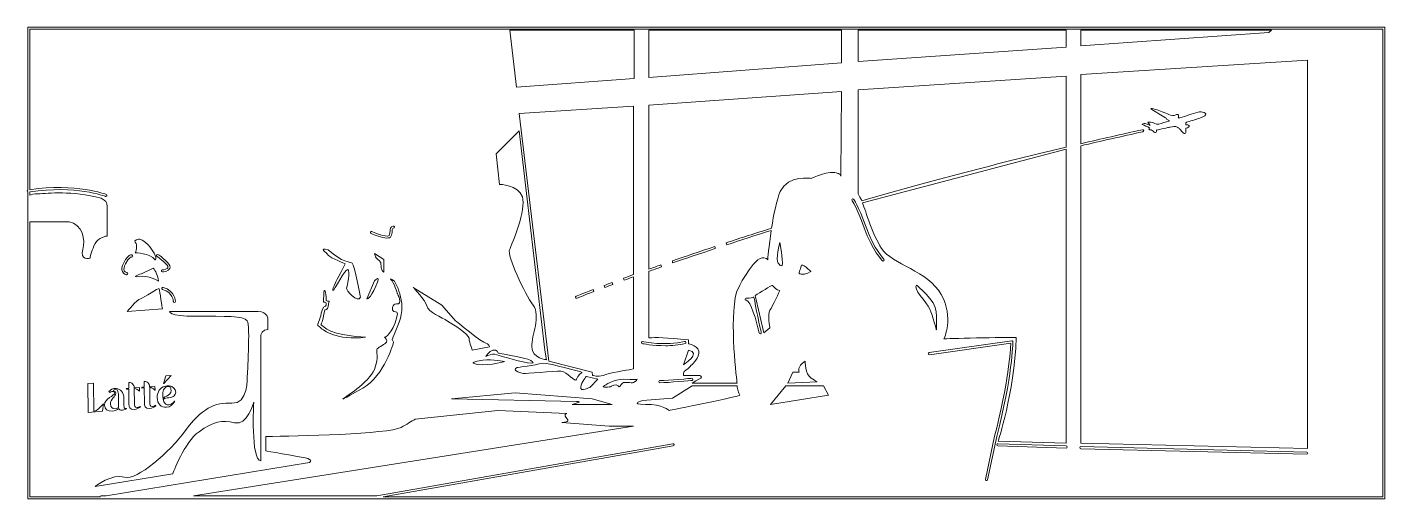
# Model space of a CAD drawing. Header units: millimetres. Extents: x -116 to 112, y -30 to 49.
import ezdxf

# ---------------------------------------------------------------- set-up
doc = ezdxf.new("R2010")
doc.units = ezdxf.units.MM
doc.header["$MEASUREMENT"] = 0
doc.layers.add('Layer 3', color=7, linetype='Continuous', lineweight=0)

# ---------------------------------------------------------------- blocks, each defined once
blk = doc.blocks.new('Block_0')
at = {"layer": 'Layer 3'}
for points in [[(-14.05, 40.8), (-14.05, 48.9), (-34.95, 48.9), (-33.83, 39.33)], [(20.83, 48.9), (-11.56, 48.9), (-11.56, 40.96), (20.83, 43.41)], [(58.56, 48.9), (23.59, 48.9), (23.59, 43.65), (58.56, 46.03)], [(93.12, 48.9), (61.05, 48.9), (61.05, 46.27), (92.67, 48.55)], [(-92.78, -9.25), (-93.16, -10.53), (-93.11, -10.56), (-91.92, -9.19)], [(11.44, -10.92), (8.87, -14.05), (18.62, -12.49), (17.79, -10.92)]]:
    blk.add_lwpolyline(points, close=True, dxfattribs=at)
for points, knots in [([(-116.01, 49.43), (-116.01, 49.43), (-116.01, 21.99), (-116.01, 21.99), (-116.07, 21.96), (-116.11, 21.89), (-116.1, 21.81), (-116.09, 21.76), (-116.05, 21.71), (-116.01, 21.69), (-116.01, 21.69), (-116.01, -29.96), (-116.01, -29.96), (-116.01, -29.96), (112.16, -29.96), (112.16, -29.96), (112.16, -29.96), (112.16, 49.43), (112.16, 49.43), (112.16, 49.43), (-116.01, 49.43), (-116.01, 49.43)], [0, 0, 0, 0, 1, 1, 1, 2, 2, 2, 3, 3, 3, 4, 4, 4, 5, 5, 5, 6, 6, 6, 7, 7, 7, 7]), ([(-115.66, 22.06), (-107.95, 23.24), (-102.84, 21.29), (-102.79, 21.27), (-102.7, 21.23), (-102.66, 21.13), (-102.69, 21.04), (-102.72, 20.97), (-102.79, 20.93), (-102.86, 20.93), (-102.88, 20.93), (-102.9, 20.93), (-102.92, 20.94), (-102.97, 20.96), (-108.02, 22.89), (-115.66, 21.7), (-115.66, 21.7), (-115.66, 21.16), (-115.66, 21.16), (-115.42, 21.26), (-115, 21.36), (-114.27, 21.38), (-112.56, 21.43), (-108.61, 21.98), (-103.68, 20.64), (-102.86, 20.09), (-102.67, 20.14), (-102.67, 19.26), (-102.67, 18.39), (-102.67, 14.29), (-102.67, 14.29), (-102.67, 14.29), (-104.19, 14.02), (-104.7, 13.01), (-105.2, 11.99), (-105.52, 10.89), (-105.52, 10.61), (-105.52, 10.34), (-107.32, 10.29), (-106.77, 11.99), (-106.21, 13.7), (-106.86, 16.18), (-109.07, 16.69), (-111.08, 16.69), (-114.59, 16.69), (-115.66, 16.69), (-115.66, 16.69), (-115.66, -29.6), (-115.66, -29.6), (-115.66, -29.6), (-103.86, -29.6), (-103.86, -29.6), (-103.86, -29.51), (-103.78, -29.43), (-103.68, -29.43), (-103.68, -29.43), (-102.8, -29.43), (-102.8, -29.43), (-102.8, -29.43), (-68.62, -23.81), (-68.62, -23.81), (-68.62, -23.81), (-67.88, -23.35), (-69.36, -23.07), (-70.83, -22.79), (-75.98, -21.87), (-75.98, -21.87), (-75.98, -21.87), (-75.98, -19.46), (-75.98, -19.46), (-70.75, -19.39), (-55.44, -19.08), (-53.25, -17.92), (-52.28, -17.4), (-51.49, -16.93), (-50.88, -16.54), (-50.88, -16.54), (-36.96, -15.06), (-36.96, -15.06), (-36.96, -15.06), (-25.37, -15.61), (-25.37, -15.61), (-25.37, -15.61), (-26.1, -15.8), (-25.37, -16.44), (-24.63, -17.09), (-26.2, -17.09), (-26.2, -17.09), (-26.2, -17.09), (-18.28, -17.73), (-18.28, -17.73), (-18.28, -17.73), (-14.14, -17.73), (-14.14, -17.73), (-14.14, -17.73), (-88.15, -29.43), (-88.15, -29.43), (-88.15, -29.43), (-57.3, -29.43), (-57.3, -29.43), (-57.3, -29.43), (-7.54, -20.69), (-7.54, -20.69), (-7.45, -20.67), (-7.36, -20.73), (-7.34, -20.83), (-7.32, -20.93), (-7.39, -21.02), (-7.48, -21.03), (-7.48, -21.03), (-56.28, -29.6), (-56.28, -29.6), (-56.28, -29.6), (111.81, -29.6), (111.81, -29.6), (111.81, -29.6), (111.81, 49.07), (111.81, 49.07), (111.81, 49.07), (-115.66, 49.07), (-115.66, 49.07), (-115.66, 49.07), (-115.66, 22.06), (-115.66, 22.06)], [0, 0, 0, 0, 1, 1, 1, 2, 2, 2, 3, 3, 3, 4, 4, 4, 5, 5, 5, 6, 6, 6, 7, 7, 7, 8, 8, 8, 9, 9, 9, 10, 10, 10, 11, 11, 11, 12, 12, 12, 13, 13, 13, 14, 14, 14, 15, 15, 15, 16, 16, 16, 17, 17, 17, 18, 18, 18, 19, 19, 19, 20, 20, 20, 21, 21, 21, 22, 22, 22, 23, 23, 23, 24, 24, 24, 25, 25, 25, 26, 26, 26, 27, 27, 27, 28, 28, 28, 29, 29, 29, 30, 30, 30, 31, 31, 31, 32, 32, 32, 33, 33, 33, 34, 34, 34, 35, 35, 35, 36, 36, 36, 37, 37, 37, 38, 38, 38, 39, 39, 39, 40, 40, 40, 41, 41, 41, 41]), ([(111.81, -29.6), (111.81, -29.6), (-56.28, -29.6), (-56.28, -29.6), (-56.28, -29.6), (-7.48, -21.03), (-7.48, -21.03), (-7.39, -21.02), (-7.32, -20.93), (-7.34, -20.83), (-7.36, -20.73), (-7.45, -20.67), (-7.54, -20.69), (-7.54, -20.69), (-57.3, -29.43), (-57.3, -29.43), (-57.3, -29.43), (-88.15, -29.43), (-88.15, -29.43), (-88.15, -29.43), (-14.14, -17.73), (-14.14, -17.73), (-14.14, -17.73), (-18.28, -17.73), (-18.28, -17.73), (-18.28, -17.73), (-26.2, -17.09), (-26.2, -17.09), (-26.2, -17.09), (-24.63, -17.09), (-25.37, -16.44), (-26.1, -15.8), (-25.37, -15.61), (-25.37, -15.61), (-25.37, -15.61), (-36.96, -15.06), (-36.96, -15.06), (-36.96, -15.06), (-50.88, -16.54), (-50.88, -16.54), (-51.49, -16.93), (-52.28, -17.4), (-53.25, -17.92), (-55.44, -19.08), (-70.75, -19.39), (-75.98, -19.46), (-75.98, -19.46), (-75.98, -21.87), (-75.98, -21.87), (-75.98, -21.87), (-70.83, -22.79), (-69.36, -23.07), (-67.88, -23.35), (-68.62, -23.81), (-68.62, -23.81), (-68.62, -23.81), (-102.8, -29.43), (-102.8, -29.43), (-102.8, -29.43), (-103.68, -29.43), (-103.68, -29.43), (-103.78, -29.43), (-103.86, -29.51), (-103.86, -29.6), (-103.86, -29.6), (-115.66, -29.6), (-115.66, -29.6), (-115.66, -29.6), (-115.66, 16.69), (-115.66, 16.69), (-114.59, 16.69), (-111.08, 16.69), (-109.07, 16.69), (-106.86, 16.18), (-106.21, 13.7), (-106.77, 11.99), (-107.32, 10.29), (-105.52, 10.34), (-105.52, 10.61), (-105.52, 10.89), (-105.2, 11.99), (-104.7, 13.01), (-104.19, 14.02), (-102.67, 14.29), (-102.67, 14.29), (-102.67, 14.29), (-102.67, 18.39), (-102.67, 19.26), (-102.67, 20.14), (-102.86, 20.09), (-103.68, 20.64), (-108.61, 21.98), (-112.56, 21.43), (-114.27, 21.38), (-115, 21.36), (-115.42, 21.26), (-115.66, 21.16), (-115.66, 21.16), (-115.66, 21.7), (-115.66, 21.7), (-108.02, 22.89), (-102.97, 20.96), (-102.92, 20.94), (-102.9, 20.93), (-102.88, 20.93), (-102.86, 20.93), (-102.79, 20.93), (-102.72, 20.97), (-102.69, 21.04), (-102.66, 21.13), (-102.7, 21.23), (-102.79, 21.27), (-102.84, 21.29), (-107.95, 23.24), (-115.66, 22.06), (-115.66, 22.06), (-115.66, 49.07), (-115.66, 49.07), (-115.66, 49.07), (111.81, 49.07), (111.81, 49.07), (111.81, 49.07), (111.81, -29.6), (111.81, -29.6)], [0, 0, 0, 0, 1, 1, 1, 2, 2, 2, 3, 3, 3, 4, 4, 4, 5, 5, 5, 6, 6, 6, 7, 7, 7, 8, 8, 8, 9, 9, 9, 10, 10, 10, 11, 11, 11, 12, 12, 12, 13, 13, 13, 14, 14, 14, 15, 15, 15, 16, 16, 16, 17, 17, 17, 18, 18, 18, 19, 19, 19, 20, 20, 20, 21, 21, 21, 22, 22, 22, 23, 23, 23, 24, 24, 24, 25, 25, 25, 26, 26, 26, 27, 27, 27, 28, 28, 28, 29, 29, 29, 30, 30, 30, 31, 31, 31, 32, 32, 32, 33, 33, 33, 34, 34, 34, 35, 35, 35, 36, 36, 36, 37, 37, 37, 38, 38, 38, 39, 39, 39, 40, 40, 40, 41, 41, 41, 41]), ([(-14.05, 48.9), (-14.05, 48.9), (-14.05, 40.8), (-14.05, 40.8), (-14.05, 40.8), (-33.83, 39.33), (-33.83, 39.33), (-33.83, 39.33), (-34.95, 48.9), (-34.95, 48.9), (-34.95, 48.9), (-14.05, 48.9), (-14.05, 48.9)], [0, 0, 0, 0, 1, 1, 1, 2, 2, 2, 3, 3, 3, 4, 4, 4, 4]), ([(-11.56, 48.9), (-11.56, 48.9), (20.83, 48.9), (20.83, 48.9), (20.83, 48.9), (20.83, 43.41), (20.83, 43.41), (20.83, 43.41), (-11.56, 40.96), (-11.56, 40.96), (-11.56, 40.96), (-11.56, 48.9), (-11.56, 48.9)], [0, 0, 0, 0, 1, 1, 1, 2, 2, 2, 3, 3, 3, 4, 4, 4, 4]), ([(23.59, 48.9), (23.59, 48.9), (58.56, 48.9), (58.56, 48.9), (58.56, 48.9), (58.56, 46.03), (58.56, 46.03), (58.56, 46.03), (23.59, 43.65), (23.59, 43.65), (23.59, 43.65), (23.59, 48.9), (23.59, 48.9)], [0, 0, 0, 0, 1, 1, 1, 2, 2, 2, 3, 3, 3, 4, 4, 4, 4]), ([(61.05, 48.9), (61.05, 48.9), (93.12, 48.9), (93.12, 48.9), (93.12, 48.9), (92.67, 48.55), (92.67, 48.55), (92.67, 48.55), (61.05, 46.27), (61.05, 46.27), (61.05, 46.27), (61.05, 48.9), (61.05, 48.9)], [0, 0, 0, 0, 1, 1, 1, 2, 2, 2, 3, 3, 3, 4, 4, 4, 4]), ([(71.62, 32.03), (71.6, 32.12), (71.51, 32.18), (71.41, 32.16), (67.88, 31.39), (64.43, 30.6), (61.05, 29.81), (61.05, 29.81), (61.05, 41.44), (61.05, 41.44), (61.05, 41.44), (99.15, 43.84), (99.15, 43.84), (99.15, 43.84), (99.15, -21.5), (99.15, -21.5), (99.15, -21.5), (61.05, -20.58), (61.05, -20.58), (61.05, -20.58), (61.05, 29.45), (61.05, 29.45), (64.45, 30.25), (67.93, 31.04), (71.48, 31.82), (71.58, 31.84), (71.64, 31.93), (71.62, 32.03)], [0, 0, 0, 0, 1, 1, 1, 2, 2, 2, 3, 3, 3, 4, 4, 4, 5, 5, 5, 6, 6, 6, 7, 7, 7, 8, 8, 8, 9, 9, 9, 9]), ([(71.48, 31.82), (67.93, 31.04), (64.45, 30.25), (61.05, 29.45), (61.05, 29.45), (61.05, -20.58), (61.05, -20.58), (61.05, -20.58), (99.15, -21.5), (99.15, -21.5), (99.15, -21.5), (99.15, 43.84), (99.15, 43.84), (99.15, 43.84), (61.05, 41.44), (61.05, 41.44), (61.05, 41.44), (61.05, 29.81), (61.05, 29.81), (64.43, 30.6), (67.88, 31.39), (71.41, 32.16), (71.51, 32.18), (71.6, 32.12), (71.62, 32.03), (71.64, 31.93), (71.58, 31.84), (71.48, 31.82)], [0, 0, 0, 0, 1, 1, 1, 2, 2, 2, 3, 3, 3, 4, 4, 4, 5, 5, 5, 6, 6, 6, 7, 7, 7, 8, 8, 8, 9, 9, 9, 9]), ([(23.59, 38.87), (23.59, 38.87), (58.56, 41.17), (58.56, 41.17), (58.56, 41.17), (58.56, 29.23), (58.56, 29.23), (45.94, 26.23), (34.41, 23.13), (24.23, 20.18), (24.2, 20.26), (24.17, 20.32), (24.15, 20.37), (23.78, 21.01), (23.59, 21.47), (23.59, 21.47), (23.59, 21.47), (23.59, 38.87), (23.59, 38.87)], [0, 0, 0, 0, 1, 1, 1, 2, 2, 2, 3, 3, 3, 4, 4, 4, 5, 5, 5, 6, 6, 6, 6]), ([(24.23, 20.18), (34.41, 23.13), (45.94, 26.23), (58.56, 29.23), (58.56, 29.23), (58.56, 41.17), (58.56, 41.17), (58.56, 41.17), (23.59, 38.87), (23.59, 38.87), (23.59, 38.87), (23.59, 21.47), (23.59, 21.47), (23.59, 21.47), (23.78, 21.01), (24.15, 20.37), (24.17, 20.32), (24.2, 20.26), (24.23, 20.18)], [0, 0, 0, 0, 1, 1, 1, 2, 2, 2, 3, 3, 3, 4, 4, 4, 5, 5, 5, 6, 6, 6, 6]), ([(20.7, 24.47), (20.66, 24.54), (20.56, 24.65), (20.28, 24.79), (18.81, 25.52), (15.68, 23.96), (15.68, 23.96), (15.68, 23.96), (11.9, 24.7), (10.52, 21.75), (9.9, 20.41), (9.4, 17.91), (9.05, 15.59), (6.36, 14.75), (3.81, 13.93), (1.42, 13.14), (1.43, 13.03), (1.47, 12.91), (1.51, 12.8), (3.86, 13.58), (6.35, 14.38), (8.99, 15.21), (8.61, 12.59), (8.41, 10.29), (8.41, 10.29), (8.41, 10.29), (7.85, 10.98), (6.75, 10.29), (4.54, 8.22), (3.16, 4.82), (3.16, 4.82), (1.87, 0.12), (3.25, -10.46), (3.25, -10.46), (3.25, -10.46), (-4.29, -10.46), (-4.29, -10.46), (-4.29, -10.46), (-3.19, -9.82), (-2.82, -9.63), (-2.45, -9.45), (-3.1, -9.17), (-3.1, -9.17), (-3.1, -9.17), (-5.77, -9.17), (-5.77, -9.17), (-5.77, -9.17), (-5.77, -9.17), (-5.77, -8.8), (-5.77, -8.44), (-5.03, -8.16), (-4.66, -7.7), (-4.29, -7.24), (-3.46, -6.69), (-3.19, -5.49), (-2.91, -4.3), (-4.94, -3.83), (-4.94, -3.83), (-4.94, -3.83), (-4.94, -3.19), (-4.94, -3.19), (-8.7, -2.8), (-10.41, -2.78), (-11.56, -2.87), (-11.56, -2.87), (-11.56, 8.34), (-11.56, 8.34), (-10.89, 8.58), (-10.2, 8.82), (-9.47, 9.08), (-9.48, 9.2), (-9.51, 9.31), (-9.55, 9.42), (-10.25, 9.18), (-10.92, 8.94), (-11.56, 8.71), (-11.56, 8.71), (-11.56, 36.29), (-11.56, 36.29), (-11.56, 36.29), (20.83, 38.59), (20.83, 38.59), (20.83, 38.59), (20.7, 24.47), (20.7, 24.47)], [0, 0, 0, 0, 1, 1, 1, 2, 2, 2, 3, 3, 3, 4, 4, 4, 5, 5, 5, 6, 6, 6, 7, 7, 7, 8, 8, 8, 9, 9, 9, 10, 10, 10, 11, 11, 11, 12, 12, 12, 13, 13, 13, 14, 14, 14, 15, 15, 15, 16, 16, 16, 17, 17, 17, 18, 18, 18, 19, 19, 19, 20, 20, 20, 21, 21, 21, 22, 22, 22, 23, 23, 23, 24, 24, 24, 25, 25, 25, 26, 26, 26, 27, 27, 27, 28, 28, 28, 28]), ([(-11.56, 8.71), (-10.92, 8.94), (-10.25, 9.18), (-9.55, 9.42), (-9.51, 9.31), (-9.48, 9.2), (-9.47, 9.08), (-10.2, 8.82), (-10.89, 8.58), (-11.56, 8.34), (-11.56, 8.34), (-11.56, -2.87), (-11.56, -2.87), (-10.41, -2.78), (-8.7, -2.8), (-4.94, -3.19), (-4.94, -3.19), (-4.94, -3.83), (-4.94, -3.83), (-4.94, -3.83), (-2.91, -4.3), (-3.19, -5.49), (-3.46, -6.69), (-4.29, -7.24), (-4.66, -7.7), (-5.03, -8.16), (-5.77, -8.44), (-5.77, -8.8), (-5.77, -9.17), (-5.77, -9.17), (-5.77, -9.17), (-5.77, -9.17), (-3.1, -9.17), (-3.1, -9.17), (-3.1, -9.17), (-2.45, -9.45), (-2.82, -9.63), (-3.19, -9.82), (-4.29, -10.46), (-4.29, -10.46), (-4.29, -10.46), (3.25, -10.46), (3.25, -10.46), (3.25, -10.46), (1.87, 0.12), (3.16, 4.82), (3.16, 4.82), (4.54, 8.22), (6.75, 10.29), (7.85, 10.98), (8.41, 10.29), (8.41, 10.29), (8.41, 10.29), (8.61, 12.59), (8.99, 15.21), (6.35, 14.38), (3.86, 13.58), (1.51, 12.8), (1.47, 12.91), (1.43, 13.03), (1.42, 13.14), (3.81, 13.93), (6.36, 14.75), (9.05, 15.59), (9.4, 17.91), (9.9, 20.41), (10.52, 21.75), (11.9, 24.7), (15.68, 23.96), (15.68, 23.96), (15.68, 23.96), (18.81, 25.52), (20.28, 24.79), (20.56, 24.65), (20.66, 24.54), (20.7, 24.47), (20.7, 24.47), (20.83, 38.59), (20.83, 38.59), (20.83, 38.59), (-11.56, 36.29), (-11.56, 36.29), (-11.56, 36.29), (-11.56, 8.71), (-11.56, 8.71)], [0, 0, 0, 0, 1, 1, 1, 2, 2, 2, 3, 3, 3, 4, 4, 4, 5, 5, 5, 6, 6, 6, 7, 7, 7, 8, 8, 8, 9, 9, 9, 10, 10, 10, 11, 11, 11, 12, 12, 12, 13, 13, 13, 14, 14, 14, 15, 15, 15, 16, 16, 16, 17, 17, 17, 18, 18, 18, 19, 19, 19, 20, 20, 20, 21, 21, 21, 22, 22, 22, 23, 23, 23, 24, 24, 24, 25, 25, 25, 26, 26, 26, 27, 27, 27, 28, 28, 28, 28]), ([(-15.71, 6.84), (-15.21, 7.03), (-14.69, 7.22), (-14.14, 7.42), (-14.14, 7.42), (-14.14, -8.07), (-14.14, -8.07), (-14.14, -8.07), (-14.14, -8.07), (-14.6, -8.16), (-15.06, -8.25), (-18.37, -8.8), (-19.29, -9.17), (-20.21, -9.54), (-21.04, -9.17), (-21.04, -9.17), (-21.04, -9.17), (-21.13, -8.62), (-21.13, -8.62), (-21.13, -8.62), (-28.4, -6.78), (-28.4, -6.78), (-28.4, -6.78), (-33.37, 34.91), (-33.37, 34.91), (-33.37, 34.91), (-14.14, 36.1), (-14.14, 36.1), (-14.14, 36.1), (-14.14, 7.79), (-14.14, 7.79), (-14.74, 7.57), (-15.31, 7.37), (-15.86, 7.17), (-15.82, 7.05), (-15.78, 6.95), (-15.71, 6.84)], [0, 0, 0, 0, 1, 1, 1, 2, 2, 2, 3, 3, 3, 4, 4, 4, 5, 5, 5, 6, 6, 6, 7, 7, 7, 8, 8, 8, 9, 9, 9, 10, 10, 10, 11, 11, 11, 12, 12, 12, 12]), ([(-14.14, 36.1), (-14.14, 36.1), (-33.37, 34.91), (-33.37, 34.91), (-33.37, 34.91), (-28.4, -6.78), (-28.4, -6.78), (-28.4, -6.78), (-21.13, -8.62), (-21.13, -8.62), (-21.13, -8.62), (-21.04, -9.17), (-21.04, -9.17), (-21.04, -9.17), (-20.21, -9.54), (-19.29, -9.17), (-18.37, -8.8), (-15.06, -8.25), (-14.6, -8.16), (-14.14, -8.07), (-14.14, -8.07), (-14.14, -8.07), (-14.14, -8.07), (-14.14, 7.42), (-14.14, 7.42), (-14.69, 7.22), (-15.21, 7.03), (-15.71, 6.84), (-15.78, 6.95), (-15.82, 7.05), (-15.86, 7.17), (-15.31, 7.37), (-14.74, 7.57), (-14.14, 7.79), (-14.14, 7.79), (-14.14, 36.1), (-14.14, 36.1)], [0, 0, 0, 0, 1, 1, 1, 2, 2, 2, 3, 3, 3, 4, 4, 4, 5, 5, 5, 6, 6, 6, 7, 7, 7, 8, 8, 8, 9, 9, 9, 10, 10, 10, 11, 11, 11, 12, 12, 12, 12]), ([(72.62, 32.17), (72.97, 32.18), (73.15, 31.97), (73.35, 31.76), (73.4, 31.7), (73.53, 31.68), (73.61, 31.7), (73.67, 31.72), (73.72, 31.82), (73.75, 31.89), (73.78, 31.98), (73.78, 32.08), (73.8, 32.18), (73.81, 32.16), (73.82, 32.13), (73.83, 32.11), (74.39, 32.23), (74.95, 32.36), (75.51, 32.49), (75.7, 32.53), (75.88, 32.6), (76.07, 32.6), (76.49, 32.61), (76.93, 32.87), (77.34, 32.56), (77.46, 32.47), (77.6, 32.39), (77.7, 32.28), (77.91, 32.05), (78.09, 31.8), (78.3, 31.58), (78.35, 31.52), (78.48, 31.5), (78.56, 31.52), (78.62, 31.55), (78.68, 31.65), (78.68, 31.72), (78.7, 31.95), (78.7, 32.18), (78.7, 32.41), (79.13, 32.51), (79.32, 32.65), (79.26, 32.81), (79.16, 33.1), (78.91, 32.97), (78.71, 32.98), (78.67, 33.37), (78.67, 33.37), (79.02, 33.48), (79.69, 33.69), (80.37, 33.89), (81.04, 34.11), (81.33, 34.21), (81.61, 34.35), (81.87, 34.52), (82.15, 34.7), (82.1, 34.94), (81.78, 35.06), (81.45, 35.18), (81.11, 35.21), (80.76, 35.1), (79.74, 34.79), (78.71, 34.49), (77.68, 34.19), (77.59, 34.16), (77.49, 34.15), (77.42, 34.14), (77.45, 34.31), (77.53, 34.49), (77.47, 34.61), (77.38, 34.81), (77.17, 34.72), (77.02, 34.66), (76.62, 34.5), (76.24, 34.54), (75.87, 34.73), (75.8, 34.77), (75.71, 34.8), (75.63, 34.83), (74.84, 35.12), (74.06, 35.42), (73.27, 35.7), (73.13, 35.75), (72.97, 35.73), (72.82, 35.74), (72.87, 35.63), (72.93, 35.59), (72.99, 35.55), (73.76, 35.09), (74.52, 34.64), (75.28, 34.17), (75.35, 34.13), (75.45, 34.06), (75.45, 34.01), (75.46, 33.84), (75.57, 33.84), (75.69, 33.8), (75.76, 33.78), (75.83, 33.74), (75.89, 33.71), (75.89, 33.68), (75.88, 33.66), (75.87, 33.63), (75.29, 33.45), (74.72, 33.27), (74.14, 33.11), (74.02, 33.08), (73.87, 33.09), (73.75, 33.12), (73.42, 33.23), (73.12, 33.37), (72.79, 33.46), (72.67, 33.49), (72.51, 33.44), (72.32, 33.42), (72.47, 33.21), (72.56, 33.08), (72.71, 32.89), (72.43, 32.99), (72.23, 33.07), (72.02, 33.14), (71.8, 33.21), (71.58, 33.25), (71.38, 33.09), (71.38, 33.08), (71.38, 33.06), (71.37, 33.05), (71.78, 32.86), (72.2, 32.67), (72.62, 32.48), (72.42, 32.26), (72.43, 32.17), (72.62, 32.17)], [0, 0, 0, 0, 1, 1, 1, 2, 2, 2, 3, 3, 3, 4, 4, 4, 5, 5, 5, 6, 6, 6, 7, 7, 7, 8, 8, 8, 9, 9, 9, 10, 10, 10, 11, 11, 11, 12, 12, 12, 13, 13, 13, 14, 14, 14, 15, 15, 15, 16, 16, 16, 17, 17, 17, 18, 18, 18, 19, 19, 19, 20, 20, 20, 21, 21, 21, 22, 22, 22, 23, 23, 23, 24, 24, 24, 25, 25, 25, 26, 26, 26, 27, 27, 27, 28, 28, 28, 29, 29, 29, 30, 30, 30, 31, 31, 31, 32, 32, 32, 33, 33, 33, 34, 34, 34, 35, 35, 35, 36, 36, 36, 37, 37, 37, 38, 38, 38, 39, 39, 39, 40, 40, 40, 41, 41, 41, 42, 42, 42, 43, 43, 43, 44, 44, 44, 44]), ([(71.37, 33.05), (71.38, 33.06), (71.38, 33.08), (71.38, 33.09), (71.58, 33.25), (71.8, 33.21), (72.02, 33.14), (72.23, 33.07), (72.43, 32.99), (72.71, 32.89), (72.56, 33.08), (72.47, 33.21), (72.32, 33.42), (72.51, 33.44), (72.67, 33.49), (72.79, 33.46), (73.12, 33.37), (73.42, 33.23), (73.75, 33.12), (73.87, 33.09), (74.02, 33.08), (74.14, 33.11), (74.72, 33.27), (75.29, 33.45), (75.87, 33.63), (75.88, 33.66), (75.89, 33.68), (75.89, 33.71), (75.83, 33.74), (75.76, 33.78), (75.69, 33.8), (75.57, 33.84), (75.46, 33.84), (75.45, 34.01), (75.45, 34.06), (75.35, 34.13), (75.28, 34.17), (74.52, 34.64), (73.76, 35.09), (72.99, 35.55), (72.93, 35.59), (72.87, 35.63), (72.82, 35.74), (72.97, 35.73), (73.13, 35.75), (73.27, 35.7), (74.06, 35.42), (74.84, 35.12), (75.63, 34.83), (75.71, 34.8), (75.8, 34.77), (75.87, 34.73), (76.24, 34.54), (76.62, 34.5), (77.02, 34.66), (77.17, 34.72), (77.38, 34.81), (77.47, 34.61), (77.53, 34.49), (77.45, 34.31), (77.42, 34.14), (77.49, 34.15), (77.59, 34.16), (77.68, 34.19), (78.71, 34.49), (79.74, 34.79), (80.76, 35.1), (81.11, 35.21), (81.45, 35.18), (81.78, 35.06), (82.1, 34.94), (82.15, 34.7), (81.87, 34.52), (81.61, 34.35), (81.33, 34.21), (81.04, 34.11), (80.37, 33.89), (79.69, 33.69), (79.02, 33.48), (78.67, 33.37), (78.67, 33.37), (78.71, 32.98), (78.91, 32.97), (79.16, 33.1), (79.26, 32.81), (79.32, 32.65), (79.13, 32.51), (78.7, 32.41), (78.7, 32.18), (78.7, 31.95), (78.68, 31.72), (78.68, 31.65), (78.62, 31.55), (78.56, 31.52), (78.48, 31.5), (78.35, 31.52), (78.3, 31.58), (78.09, 31.8), (77.91, 32.05), (77.7, 32.28), (77.6, 32.39), (77.46, 32.47), (77.34, 32.56), (76.93, 32.87), (76.49, 32.61), (76.07, 32.6), (75.88, 32.6), (75.7, 32.53), (75.51, 32.49), (74.95, 32.36), (74.39, 32.23), (73.83, 32.11), (73.82, 32.13), (73.81, 32.16), (73.8, 32.18), (73.78, 32.08), (73.78, 31.98), (73.75, 31.89), (73.72, 31.82), (73.67, 31.72), (73.61, 31.7), (73.53, 31.68), (73.4, 31.7), (73.35, 31.76), (73.15, 31.97), (72.97, 32.18), (72.62, 32.17), (72.43, 32.17), (72.42, 32.26), (72.62, 32.48), (72.2, 32.67), (71.78, 32.86), (71.37, 33.05)], [0, 0, 0, 0, 1, 1, 1, 2, 2, 2, 3, 3, 3, 4, 4, 4, 5, 5, 5, 6, 6, 6, 7, 7, 7, 8, 8, 8, 9, 9, 9, 10, 10, 10, 11, 11, 11, 12, 12, 12, 13, 13, 13, 14, 14, 14, 15, 15, 15, 16, 16, 16, 17, 17, 17, 18, 18, 18, 19, 19, 19, 20, 20, 20, 21, 21, 21, 22, 22, 22, 23, 23, 23, 24, 24, 24, 25, 25, 25, 26, 26, 26, 27, 27, 27, 28, 28, 28, 29, 29, 29, 30, 30, 30, 31, 31, 31, 32, 32, 32, 33, 33, 33, 34, 34, 34, 35, 35, 35, 36, 36, 36, 37, 37, 37, 38, 38, 38, 39, 39, 39, 40, 40, 40, 41, 41, 41, 42, 42, 42, 43, 43, 43, 44, 44, 44, 44]), ([(-33.37, 31.99), (-33.37, 31.99), (-29.05, -4.92), (-29.05, -4.92), (-29.05, -4.92), (-28.77, -6.54), (-28.77, -6.54), (-28.77, -6.54), (-31.19, -6.39), (-31.26, -4.39), (-31.33, -2.39), (-29.67, 0.79), (-31.05, 2.65), (-32.43, 4.52), (-35.47, 11.07), (-35.02, 11.97), (-34.57, 12.87), (-32.15, 18.8), (-32.84, 20.87), (-33.53, 22.95), (-36.71, 22.95), (-36.71, 22.95), (-36.71, 22.95), (-37.26, 28.12), (-37.26, 28.12), (-37.26, 28.12), (-33.37, 31.99), (-33.37, 31.99)], [0, 0, 0, 0, 1, 1, 1, 2, 2, 2, 3, 3, 3, 4, 4, 4, 5, 5, 5, 6, 6, 6, 7, 7, 7, 8, 8, 8, 9, 9, 9, 9]), ([(-32.84, 20.87), (-32.15, 18.8), (-34.57, 12.87), (-35.02, 11.97), (-35.47, 11.07), (-32.43, 4.52), (-31.05, 2.65), (-29.67, 0.79), (-31.33, -2.39), (-31.26, -4.39), (-31.19, -6.39), (-28.77, -6.54), (-28.77, -6.54), (-28.77, -6.54), (-29.05, -4.92), (-29.05, -4.92), (-29.05, -4.92), (-33.37, 31.99), (-33.37, 31.99), (-33.37, 31.99), (-37.26, 28.12), (-37.26, 28.12), (-37.26, 28.12), (-36.71, 22.95), (-36.71, 22.95), (-36.71, 22.95), (-33.53, 22.95), (-32.84, 20.87)], [0, 0, 0, 0, 1, 1, 1, 2, 2, 2, 3, 3, 3, 4, 4, 4, 5, 5, 5, 6, 6, 6, 7, 7, 7, 8, 8, 8, 9, 9, 9, 9]), ([(37.57, 4.45), (35.37, 8.4), (29.3, 9.51), (27.55, 12.18), (26.05, 14.46), (24.89, 18.37), (24.36, 19.85), (24.36, 19.85), (58.56, 28.87), (58.56, 28.87), (58.56, 28.87), (58.56, -20.58), (58.56, -20.58), (58.56, -20.58), (47.15, -20.22), (47.15, -20.22), (47.15, -20.22), (49.82, -12.39), (50.19, -2.82), (48.53, -2.73), (38.04, -3.01), (38.04, -3.01), (38.04, -3.01), (39.76, 0.49), (37.57, 4.45)], [0, 0, 0, 0, 1, 1, 1, 2, 2, 2, 3, 3, 3, 4, 4, 4, 5, 5, 5, 6, 6, 6, 7, 7, 7, 8, 8, 8, 8]), ([(50.19, -2.82), (49.82, -12.39), (47.15, -20.22), (47.15, -20.22), (47.15, -20.22), (58.56, -20.58), (58.56, -20.58), (58.56, -20.58), (58.56, 28.87), (58.56, 28.87), (58.56, 28.87), (24.36, 19.85), (24.36, 19.85), (24.89, 18.37), (26.05, 14.46), (27.55, 12.18), (29.3, 9.51), (35.37, 8.4), (37.57, 4.45), (39.76, 0.49), (38.04, -3.01), (38.04, -3.01), (38.04, -3.01), (48.53, -2.73), (50.19, -2.82)], [0, 0, 0, 0, 1, 1, 1, 2, 2, 2, 3, 3, 3, 4, 4, 4, 5, 5, 5, 6, 6, 6, 7, 7, 7, 8, 8, 8, 8]), ([(20.69, 24.37), (20.69, 24.37), (20.69, 24.47), (20.69, 24.47), (20.73, 24.41), (20.69, 24.37), (20.69, 24.37)], [0, 0, 0, 0, 1, 1, 1, 2, 2, 2, 2]), ([(20.69, 24.37), (20.69, 24.37), (20.73, 24.41), (20.69, 24.47), (20.69, 24.47), (20.69, 24.37), (20.69, 24.37)], [0, 0, 0, 0, 1, 1, 1, 2, 2, 2, 2]), ([(22.61, 20.49), (22.68, 20.55), (22.79, 20.54), (22.85, 20.47), (22.88, 20.44), (23.58, 19.57), (24.95, 15.76), (26.3, 12.02), (27.93, 10.39), (27.95, 10.37), (28.02, 10.3), (28.02, 10.19), (27.95, 10.12), (27.92, 10.09), (27.87, 10.07), (27.83, 10.07), (27.78, 10.07), (27.74, 10.09), (27.7, 10.12), (27.63, 10.19), (26, 11.81), (24.62, 15.64), (23.28, 19.36), (22.59, 20.24), (22.58, 20.24), (22.52, 20.32), (22.53, 20.43), (22.61, 20.49)], [0, 0, 0, 0, 1, 1, 1, 2, 2, 2, 3, 3, 3, 4, 4, 4, 5, 5, 5, 6, 6, 6, 7, 7, 7, 8, 8, 8, 9, 9, 9, 9]), ([(24.62, 15.64), (26, 11.81), (27.63, 10.19), (27.7, 10.12), (27.74, 10.09), (27.78, 10.07), (27.83, 10.07), (27.87, 10.07), (27.92, 10.09), (27.95, 10.12), (28.02, 10.19), (28.02, 10.3), (27.95, 10.37), (27.93, 10.39), (26.3, 12.02), (24.95, 15.76), (23.58, 19.57), (22.88, 20.44), (22.85, 20.47), (22.79, 20.54), (22.68, 20.55), (22.61, 20.49), (22.53, 20.43), (22.52, 20.32), (22.58, 20.24), (22.59, 20.24), (23.28, 19.36), (24.62, 15.64)], [0, 0, 0, 0, 1, 1, 1, 2, 2, 2, 3, 3, 3, 4, 4, 4, 5, 5, 5, 6, 6, 6, 7, 7, 7, 8, 8, 8, 9, 9, 9, 9]), ([(-97.2, 13.74), (-97.2, 13.74), (-96.05, 13.42), (-95.08, 11.9), (-94.11, 10.38), (-94.57, 10.25), (-94.57, 10.25), (-95.49, 11.44), (-97.93, 11.44), (-97.93, 11.44), (-97.93, 11.44), (-97.43, 12.82), (-97.93, 13.24), (-98.43, 13.65), (-97.2, 13.74), (-97.2, 13.74)], [0, 0, 0, 0, 1, 1, 1, 2, 2, 2, 3, 3, 3, 4, 4, 4, 5, 5, 5, 5]), ([(-97.93, 13.24), (-97.43, 12.82), (-97.93, 11.44), (-97.93, 11.44), (-97.93, 11.44), (-95.49, 11.44), (-94.57, 10.25), (-94.57, 10.25), (-94.11, 10.38), (-95.08, 11.9), (-96.05, 13.42), (-97.2, 13.74), (-97.2, 13.74), (-97.2, 13.74), (-98.43, 13.65), (-97.93, 13.24)], [0, 0, 0, 0, 1, 1, 1, 2, 2, 2, 3, 3, 3, 4, 4, 4, 5, 5, 5, 5]), ([(-58.38, 14.92), (-58.34, 15.01), (-58.24, 15.05), (-58.15, 15.01), (-56.89, 14.46), (-55.42, 14.08), (-55.25, 14.38), (-55.11, 14.62), (-55.11, 14.86), (-55.1, 15.09), (-55.09, 15.42), (-55.08, 15.8), (-54.59, 15.94), (-54.5, 15.96), (-54.4, 15.91), (-54.37, 15.82), (-54.34, 15.72), (-54.4, 15.62), (-54.49, 15.6), (-54.73, 15.53), (-54.74, 15.42), (-54.75, 15.08), (-54.75, 14.83), (-54.76, 14.52), (-54.94, 14.21), (-55.05, 14.01), (-55.3, 13.93), (-55.62, 13.93), (-56.47, 13.93), (-57.8, 14.47), (-58.29, 14.68), (-58.38, 14.72), (-58.42, 14.83), (-58.38, 14.92)], [0, 0, 0, 0, 1, 1, 1, 2, 2, 2, 3, 3, 3, 4, 4, 4, 5, 5, 5, 6, 6, 6, 7, 7, 7, 8, 8, 8, 9, 9, 9, 10, 10, 10, 11, 11, 11, 11]), ([(-58.29, 14.68), (-57.8, 14.47), (-56.47, 13.93), (-55.62, 13.93), (-55.3, 13.93), (-55.05, 14.01), (-54.94, 14.21), (-54.76, 14.52), (-54.75, 14.83), (-54.75, 15.08), (-54.74, 15.42), (-54.73, 15.53), (-54.49, 15.6), (-54.4, 15.62), (-54.34, 15.72), (-54.37, 15.82), (-54.4, 15.91), (-54.5, 15.96), (-54.59, 15.94), (-55.08, 15.8), (-55.09, 15.42), (-55.1, 15.09), (-55.11, 14.86), (-55.11, 14.62), (-55.25, 14.38), (-55.42, 14.08), (-56.89, 14.46), (-58.15, 15.01), (-58.24, 15.05), (-58.34, 15.01), (-58.38, 14.92), (-58.42, 14.83), (-58.38, 14.72), (-58.29, 14.68)], [0, 0, 0, 0, 1, 1, 1, 2, 2, 2, 3, 3, 3, 4, 4, 4, 5, 5, 5, 6, 6, 6, 7, 7, 7, 8, 8, 8, 9, 9, 9, 10, 10, 10, 11, 11, 11, 11]), ([(-65.49, 11.97), (-63.04, 9.66), (-61.9, 10.07), (-61.49, 9.73), (-61.07, 9.38), (-60.05, 3.96), (-60.05, 3.96), (-60.48, 2.83), (-62.56, 5.28), (-62.42, 5.48), (-62.28, 5.69), (-61.76, 8.49), (-62.18, 8.66), (-62.59, 8.83), (-64.56, 4.97), (-64.71, 5.1), (-64.86, 5.24), (-64.53, 5.79), (-64.32, 6.28), (-64.11, 6.76), (-62.63, 9.62), (-62.63, 9.62), (-62.63, 9.62), (-65.07, 10.49), (-65.49, 11.08), (-65.9, 11.66), (-67.13, 12.28), (-65.49, 11.97)], [0, 0, 0, 0, 1, 1, 1, 2, 2, 2, 3, 3, 3, 4, 4, 4, 5, 5, 5, 6, 6, 6, 7, 7, 7, 8, 8, 8, 9, 9, 9, 9]), ([(-65.49, 11.08), (-65.07, 10.49), (-62.63, 9.62), (-62.63, 9.62), (-62.63, 9.62), (-64.11, 6.76), (-64.32, 6.28), (-64.53, 5.79), (-64.86, 5.24), (-64.71, 5.1), (-64.56, 4.97), (-62.59, 8.83), (-62.18, 8.66), (-61.76, 8.49), (-62.28, 5.69), (-62.42, 5.48), (-62.56, 5.28), (-60.48, 2.83), (-60.05, 3.96), (-60.05, 3.96), (-61.07, 9.38), (-61.49, 9.73), (-61.9, 10.07), (-63.04, 9.66), (-65.49, 11.97), (-67.13, 12.28), (-65.9, 11.66), (-65.49, 11.08)], [0, 0, 0, 0, 1, 1, 1, 2, 2, 2, 3, 3, 3, 4, 4, 4, 5, 5, 5, 6, 6, 6, 7, 7, 7, 8, 8, 8, 9, 9, 9, 9]), ([(-0.43, 12.16), (-0.43, 12.28), (-0.45, 12.4), (-0.48, 12.51), (-3.06, 11.66), (-5.45, 10.85), (-7.63, 10.09), (-7.63, 9.97), (-7.61, 9.85), (-7.58, 9.74), (-5.39, 10.5), (-3.01, 11.31), (-0.43, 12.16)], [0, 0, 0, 0, 1, 1, 1, 2, 2, 2, 3, 3, 3, 4, 4, 4, 4]), ([(-0.48, 12.51), (-0.45, 12.4), (-0.43, 12.28), (-0.43, 12.16), (-3.01, 11.31), (-5.39, 10.5), (-7.58, 9.74), (-7.61, 9.85), (-7.63, 9.97), (-7.63, 10.09), (-5.45, 10.85), (-3.06, 11.66), (-0.48, 12.51)], [0, 0, 0, 0, 1, 1, 1, 2, 2, 2, 3, 3, 3, 4, 4, 4, 4]), ([(10.43, 13.19), (11.33, 8.02), (10.62, 9.23), (10.16, 9.72), (9.7, 10.2), (10.43, 13.19), (10.43, 13.19)], [0, 0, 0, 0, 1, 1, 1, 2, 2, 2, 2]), ([(10.43, 13.19), (10.43, 13.19), (9.7, 10.2), (10.16, 9.72), (10.62, 9.23), (11.33, 8.02), (10.43, 13.19)], [0, 0, 0, 0, 1, 1, 1, 2, 2, 2, 2]), ([(-99.88, 9.78), (-99.44, 10.61), (-99.06, 11.05), (-98.71, 11.1), (-98.57, 11.12), (-98.46, 11.07), (-98.41, 11.01), (-98.34, 10.95), (-98.34, 10.83), (-98.41, 10.76), (-98.47, 10.7), (-98.59, 10.7), (-98.65, 10.76), (-98.64, 10.75), (-98.95, 10.79), (-99.57, 9.61), (-99.84, 9.11), (-99.91, 8.7), (-99.78, 8.44), (-99.65, 8.17), (-99.33, 8.12), (-99.33, 8.12), (-99.24, 8.1), (-99.17, 8.01), (-99.19, 7.92), (-99.2, 7.83), (-99.27, 7.77), (-99.36, 7.77), (-99.37, 7.77), (-99.38, 7.77), (-99.39, 7.77), (-99.41, 7.77), (-99.88, 7.85), (-100.09, 8.28), (-100.28, 8.65), (-100.21, 9.16), (-99.88, 9.78)], [0, 0, 0, 0, 1, 1, 1, 2, 2, 2, 3, 3, 3, 4, 4, 4, 5, 5, 5, 6, 6, 6, 7, 7, 7, 8, 8, 8, 9, 9, 9, 10, 10, 10, 11, 11, 11, 12, 12, 12, 12]), ([(-99.39, 7.77), (-99.38, 7.77), (-99.37, 7.77), (-99.36, 7.77), (-99.27, 7.77), (-99.2, 7.83), (-99.19, 7.92), (-99.17, 8.01), (-99.24, 8.1), (-99.33, 8.12), (-99.33, 8.12), (-99.65, 8.17), (-99.78, 8.44), (-99.91, 8.7), (-99.84, 9.11), (-99.57, 9.61), (-98.95, 10.79), (-98.64, 10.75), (-98.65, 10.76), (-98.59, 10.7), (-98.47, 10.7), (-98.41, 10.76), (-98.34, 10.83), (-98.34, 10.95), (-98.41, 11.01), (-98.46, 11.07), (-98.57, 11.12), (-98.71, 11.1), (-99.06, 11.05), (-99.44, 10.61), (-99.88, 9.78), (-100.21, 9.16), (-100.28, 8.65), (-100.09, 8.28), (-99.88, 7.85), (-99.41, 7.77), (-99.39, 7.77)], [0, 0, 0, 0, 1, 1, 1, 2, 2, 2, 3, 3, 3, 4, 4, 4, 5, 5, 5, 6, 6, 6, 7, 7, 7, 8, 8, 8, 9, 9, 9, 10, 10, 10, 11, 11, 11, 12, 12, 12, 12]), ([(-94.37, 11.03), (-94.35, 11.12), (-94.25, 11.18), (-94.16, 11.15), (-94.09, 11.14), (-93.69, 10.99), (-92.52, 9.82), (-92.14, 9.44), (-92, 9.1), (-92.11, 8.82), (-92.31, 8.29), (-93.26, 8.23), (-93.37, 8.23), (-93.37, 8.23), (-93.37, 8.23), (-93.38, 8.23), (-93.47, 8.23), (-93.55, 8.3), (-93.55, 8.4), (-93.56, 8.49), (-93.48, 8.58), (-93.39, 8.58), (-93.12, 8.59), (-92.53, 8.7), (-92.44, 8.94), (-92.39, 9.08), (-92.5, 9.3), (-92.77, 9.57), (-93.87, 10.68), (-94.24, 10.81), (-94.26, 10.81), (-94.35, 10.84), (-94.4, 10.94), (-94.37, 11.03)], [0, 0, 0, 0, 1, 1, 1, 2, 2, 2, 3, 3, 3, 4, 4, 4, 5, 5, 5, 6, 6, 6, 7, 7, 7, 8, 8, 8, 9, 9, 9, 10, 10, 10, 11, 11, 11, 11]), ([(-94.26, 10.81), (-94.24, 10.81), (-93.87, 10.68), (-92.77, 9.57), (-92.5, 9.3), (-92.39, 9.08), (-92.44, 8.94), (-92.53, 8.7), (-93.12, 8.59), (-93.39, 8.58), (-93.48, 8.58), (-93.56, 8.49), (-93.55, 8.4), (-93.55, 8.3), (-93.47, 8.23), (-93.38, 8.23), (-93.37, 8.23), (-93.37, 8.23), (-93.37, 8.23), (-93.26, 8.23), (-92.31, 8.29), (-92.11, 8.82), (-92, 9.1), (-92.14, 9.44), (-92.52, 9.82), (-93.69, 10.99), (-94.09, 11.14), (-94.16, 11.15), (-94.25, 11.18), (-94.35, 11.12), (-94.37, 11.03), (-94.4, 10.94), (-94.35, 10.84), (-94.26, 10.81)], [0, 0, 0, 0, 1, 1, 1, 2, 2, 2, 3, 3, 3, 4, 4, 4, 5, 5, 5, 6, 6, 6, 7, 7, 7, 8, 8, 8, 9, 9, 9, 10, 10, 10, 11, 11, 11, 11]), ([(-57.72, 11.31), (-57.72, 11.31), (-56.15, 10.32), (-56.15, 10.32), (-56.15, 10.32), (-56.15, 8.2), (-56.15, 8.2), (-56.15, 8.2), (-56.76, 8.32), (-56.62, 9.84), (-57.52, 10.8), (-57.37, 10.24), (-57.72, 11.31)], [0, 0, 0, 0, 1, 1, 1, 2, 2, 2, 3, 3, 3, 4, 4, 4, 4]), ([(-56.15, 8.2), (-56.15, 8.2), (-56.15, 10.32), (-56.15, 10.32), (-56.15, 10.32), (-57.72, 11.31), (-57.72, 11.31), (-57.37, 10.24), (-57.52, 10.8), (-56.62, 9.84), (-56.76, 8.32), (-56.15, 8.2), (-56.15, 8.2)], [0, 0, 0, 0, 1, 1, 1, 2, 2, 2, 3, 3, 3, 4, 4, 4, 4]), ([(14.02, 9.24), (14.02, 9.89), (15.68, 8.31), (15.68, 8.31), (15.68, 8.31), (14.76, 7.76), (14.02, 7.85), (13.28, 7.94), (14.02, 8.59), (14.02, 9.24)], [0, 0, 0, 0, 1, 1, 1, 2, 2, 2, 3, 3, 3, 3]), ([(15.68, 8.31), (15.68, 8.31), (14.02, 9.89), (14.02, 9.24), (14.02, 8.59), (13.28, 7.94), (14.02, 7.85), (14.76, 7.76), (15.68, 8.31), (15.68, 8.31)], [0, 0, 0, 0, 1, 1, 1, 2, 2, 2, 3, 3, 3, 3]), ([(-96.87, 7.94), (-96.87, 7.94), (-94.9, 8.86), (-94.9, 8.86), (-94.9, 8.86), (-94.11, 7.94), (-94.02, 6.66), (-94.02, 6.66), (-95.77, 7.76), (-97.33, 7.48), (-98.9, 7.21), (-96.87, 7.94), (-96.87, 7.94)], [0, 0, 0, 0, 1, 1, 1, 2, 2, 2, 3, 3, 3, 4, 4, 4, 4]), ([(-97.33, 7.48), (-95.77, 7.76), (-94.02, 6.66), (-94.02, 6.66), (-94.11, 7.94), (-94.9, 8.86), (-94.9, 8.86), (-94.9, 8.86), (-96.87, 7.94), (-96.87, 7.94), (-96.87, 7.94), (-98.9, 7.21), (-97.33, 7.48)], [0, 0, 0, 0, 1, 1, 1, 2, 2, 2, 3, 3, 3, 4, 4, 4, 4]), ([(-57.72, -8.18), (-56.84, -6.02), (-57.58, -5.1), (-57.26, -4.73), (-56.93, -4.36), (-55.92, -3.91), (-55.69, -3.58), (-55.46, -3.26), (-56.01, -2.8), (-56.01, -2.8), (-56.01, -2.8), (-54.65, -2.21), (-53.94, 0.65), (-53.71, 1.59), (-54.03, 1.5), (-54.45, 1.59), (-54.86, 1.69), (-54.76, 2.97), (-54.02, 2.85), (-52.82, 2.67), (-53.85, 4.59), (-53.85, 4.59), (-53.85, 4.59), (-54.45, 6.56), (-54.91, 6.93), (-55.37, 7.3), (-54.36, 6.7), (-54.36, 6.7), (-54.36, 6.7), (-52.19, 3.27), (-53.57, -0.22), (-54.96, -3.72), (-54.72, -3.16), (-54.72, -3.16), (-54.72, -3.16), (-54.49, -3.58), (-54.49, -3.58), (-54.49, -3.58), (-55.97, -9.15), (-59.69, -11.31), (-63.42, -13.47), (-63.01, -13.11), (-63.01, -13.11), (-63.01, -13.11), (-58.59, -10.35), (-57.72, -8.18)], [0, 0, 0, 0, 1, 1, 1, 2, 2, 2, 3, 3, 3, 4, 4, 4, 5, 5, 5, 6, 6, 6, 7, 7, 7, 8, 8, 8, 9, 9, 9, 10, 10, 10, 11, 11, 11, 12, 12, 12, 13, 13, 13, 14, 14, 14, 15, 15, 15, 15]), ([(-59.69, -11.31), (-55.97, -9.15), (-54.49, -3.58), (-54.49, -3.58), (-54.49, -3.58), (-54.72, -3.16), (-54.72, -3.16), (-54.72, -3.16), (-54.96, -3.72), (-53.57, -0.22), (-52.19, 3.27), (-54.36, 6.7), (-54.36, 6.7), (-54.36, 6.7), (-55.37, 7.3), (-54.91, 6.93), (-54.45, 6.56), (-53.85, 4.59), (-53.85, 4.59), (-53.85, 4.59), (-52.82, 2.67), (-54.02, 2.85), (-54.76, 2.97), (-54.86, 1.69), (-54.45, 1.59), (-54.03, 1.5), (-53.71, 1.59), (-53.94, 0.65), (-54.65, -2.21), (-56.01, -2.8), (-56.01, -2.8), (-56.01, -2.8), (-55.46, -3.26), (-55.69, -3.58), (-55.92, -3.91), (-56.93, -4.36), (-57.26, -4.73), (-57.58, -5.1), (-56.84, -6.02), (-57.72, -8.18), (-58.59, -10.35), (-63.01, -13.11), (-63.01, -13.11), (-63.01, -13.11), (-63.42, -13.47), (-59.69, -11.31)], [0, 0, 0, 0, 1, 1, 1, 2, 2, 2, 3, 3, 3, 4, 4, 4, 5, 5, 5, 6, 6, 6, 7, 7, 7, 8, 8, 8, 9, 9, 9, 10, 10, 10, 11, 11, 11, 12, 12, 12, 13, 13, 13, 14, 14, 14, 15, 15, 15, 15]), ([(-57.69, 6.75), (-57.69, 6.75), (-56.47, 8.02), (-57.48, 5.82), (-58.49, 3.61), (-59, 3.68), (-59, 3.68), (-59, 3.68), (-57.69, 6.75), (-57.69, 6.75)], [0, 0, 0, 0, 1, 1, 1, 2, 2, 2, 3, 3, 3, 3]), ([(-57.48, 5.82), (-56.47, 8.02), (-57.69, 6.75), (-57.69, 6.75), (-57.69, 6.75), (-59, 3.68), (-59, 3.68), (-59, 3.68), (-58.49, 3.61), (-57.48, 5.82)], [0, 0, 0, 0, 1, 1, 1, 2, 2, 2, 3, 3, 3, 3]), ([(-97.06, 3.71), (-96.41, 3.9), (-94.02, 5.64), (-93.93, 5.37), (-93.84, 5.09), (-93.38, 2.05), (-93.38, 2.05), (-93.38, 2.05), (-99.27, 1.59), (-99.27, 1.59), (-99.27, 1.59), (-97.7, 3.53), (-97.06, 3.71)], [0, 0, 0, 0, 1, 1, 1, 2, 2, 2, 3, 3, 3, 4, 4, 4, 4]), ([(-99.27, 1.59), (-99.27, 1.59), (-93.38, 2.05), (-93.38, 2.05), (-93.38, 2.05), (-93.84, 5.09), (-93.93, 5.37), (-94.02, 5.64), (-96.41, 3.9), (-97.06, 3.71), (-97.7, 3.53), (-99.27, 1.59), (-99.27, 1.59)], [0, 0, 0, 0, 1, 1, 1, 2, 2, 2, 3, 3, 3, 4, 4, 4, 4]), ([(-91.18, 3.25), (-91.18, 3.15), (-91.25, 3.08), (-91.35, 3.08), (-91.35, 3.08), (-91.35, 3.08), (-91.35, 3.08), (-91.45, 3.08), (-91.53, 3.15), (-91.53, 3.25), (-91.53, 3.31), (-91.56, 4.78), (-93.33, 5.29), (-93.43, 5.32), (-93.48, 5.41), (-93.45, 5.51), (-93.43, 5.6), (-93.33, 5.66), (-93.24, 5.63), (-91.2, 5.05), (-91.18, 3.27), (-91.18, 3.25)], [0, 0, 0, 0, 1, 1, 1, 2, 2, 2, 3, 3, 3, 4, 4, 4, 5, 5, 5, 6, 6, 6, 7, 7, 7, 7]), ([(-93.45, 5.51), (-93.48, 5.41), (-93.43, 5.32), (-93.33, 5.29), (-91.56, 4.78), (-91.53, 3.31), (-91.53, 3.25), (-91.53, 3.15), (-91.45, 3.08), (-91.35, 3.08), (-91.35, 3.08), (-91.35, 3.08), (-91.35, 3.08), (-91.25, 3.08), (-91.18, 3.15), (-91.18, 3.25), (-91.18, 3.27), (-91.2, 5.05), (-93.24, 5.63), (-93.33, 5.66), (-93.43, 5.6), (-93.45, 5.51)], [0, 0, 0, 0, 1, 1, 1, 2, 2, 2, 3, 3, 3, 4, 4, 4, 5, 5, 5, 6, 6, 6, 7, 7, 7, 7]), ([(-66.83, 0.54), (-66.69, 0.9), (-66.69, 1.59), (-66.27, 2.33), (-65.68, 2.42), (-65.86, 2.84), (-65.81, 2.98), (-65.77, 3.11), (-66.27, 3.16), (-66.27, 3.16), (-66.27, 3.16), (-66.27, 3.66), (-66.27, 3.66), (-66.27, 3.66), (-66.23, 4.45), (-66.23, 4.91), (-66.23, 5.37), (-65.95, 4.91), (-65.95, 4.91), (-65.95, 4.91), (-65.77, 4.13), (-65.86, 3.66), (-65.95, 3.2), (-65.35, 3.3), (-65.35, 3.3), (-65.35, 3.3), (-65.4, 3.02), (-65.49, 2.42), (-65.58, 1.82), (-66.04, 1.87), (-66.04, 1.87), (-66.04, 1.87), (-66.04, 1.87), (-66.18, 1.36), (-66.41, -0.11), (-66.71, -0.64), (-66.71, -0.64), (-66.71, -0.64), (-66.39, -0.92), (-65.75, -1.4), (-64.32, -2.43), (-59.21, -2.77), (-59.21, -2.77), (-64.05, -3.33), (-66.3, -1.56), (-66.76, -1.19), (-67.22, -0.83), (-67.27, -0.73), (-67.27, -0.73), (-67.27, -0.73), (-66.96, 0.17), (-66.83, 0.54)], [0, 0, 0, 0, 1, 1, 1, 2, 2, 2, 3, 3, 3, 4, 4, 4, 5, 5, 5, 6, 6, 6, 7, 7, 7, 8, 8, 8, 9, 9, 9, 10, 10, 10, 11, 11, 11, 12, 12, 12, 13, 13, 13, 14, 14, 14, 15, 15, 15, 16, 16, 16, 17, 17, 17, 17]), ([(-66.76, -1.19), (-66.3, -1.56), (-64.05, -3.33), (-59.21, -2.77), (-59.21, -2.77), (-64.32, -2.43), (-65.75, -1.4), (-66.39, -0.92), (-66.71, -0.64), (-66.71, -0.64), (-66.71, -0.64), (-66.41, -0.11), (-66.18, 1.36), (-66.04, 1.87), (-66.04, 1.87), (-66.04, 1.87), (-66.04, 1.87), (-65.58, 1.82), (-65.49, 2.42), (-65.4, 3.02), (-65.35, 3.3), (-65.35, 3.3), (-65.35, 3.3), (-65.95, 3.2), (-65.86, 3.66), (-65.77, 4.13), (-65.95, 4.91), (-65.95, 4.91), (-65.95, 4.91), (-66.23, 5.37), (-66.23, 4.91), (-66.23, 4.45), (-66.27, 3.66), (-66.27, 3.66), (-66.27, 3.66), (-66.27, 3.16), (-66.27, 3.16), (-66.27, 3.16), (-65.77, 3.11), (-65.81, 2.98), (-65.86, 2.84), (-65.68, 2.42), (-66.27, 2.33), (-66.69, 1.59), (-66.69, 0.9), (-66.83, 0.54), (-66.96, 0.17), (-67.27, -0.73), (-67.27, -0.73), (-67.27, -0.73), (-67.22, -0.83), (-66.76, -1.19)], [0, 0, 0, 0, 1, 1, 1, 2, 2, 2, 3, 3, 3, 4, 4, 4, 5, 5, 5, 6, 6, 6, 7, 7, 7, 8, 8, 8, 9, 9, 9, 10, 10, 10, 11, 11, 11, 12, 12, 12, 13, 13, 13, 14, 14, 14, 15, 15, 15, 16, 16, 16, 17, 17, 17, 17]), ([(-46.37, 2.65), (-46.37, 2.65), (-44.1, 0.03), (-44.1, 0.03), (-44.1, 0.03), (-39.47, -3.77), (-38.99, -3.77), (-38.5, -3.77), (-38.37, -4.39), (-38.37, -4.39), (-38.37, -4.39), (-41.27, -4.92), (-41.27, -4.92), (-41.27, -4.92), (-41.75, -3.7), (-41.82, -2.94), (-41.89, -2.18), (-44.44, -0.66), (-45.41, -0.04), (-46.37, 0.58), (-48.72, 1.48), (-48.93, 2.51), (-49.13, 3.55), (-51.2, 5.62), (-51.2, 5.62), (-51.2, 5.62), (-46.37, 2.65), (-46.37, 2.65)], [0, 0, 0, 0, 1, 1, 1, 2, 2, 2, 3, 3, 3, 4, 4, 4, 5, 5, 5, 6, 6, 6, 7, 7, 7, 8, 8, 8, 9, 9, 9, 9]), ([(-45.41, -0.04), (-44.44, -0.66), (-41.89, -2.18), (-41.82, -2.94), (-41.75, -3.7), (-41.27, -4.92), (-41.27, -4.92), (-41.27, -4.92), (-38.37, -4.39), (-38.37, -4.39), (-38.37, -4.39), (-38.5, -3.77), (-38.99, -3.77), (-39.47, -3.77), (-44.1, 0.03), (-44.1, 0.03), (-44.1, 0.03), (-46.37, 2.65), (-46.37, 2.65), (-46.37, 2.65), (-51.2, 5.62), (-51.2, 5.62), (-51.2, 5.62), (-49.13, 3.55), (-48.93, 2.51), (-48.72, 1.48), (-46.37, 0.58), (-45.41, -0.04)], [0, 0, 0, 0, 1, 1, 1, 2, 2, 2, 3, 3, 3, 4, 4, 4, 5, 5, 5, 6, 6, 6, 7, 7, 7, 8, 8, 8, 9, 9, 9, 9]), ([(-23.82, 4.14), (-23.91, 4.1), (-23.96, 4), (-23.92, 3.91), (-23.89, 3.84), (-23.83, 3.8), (-23.76, 3.8), (-23.73, 3.8), (-23.71, 3.81), (-23.69, 3.81), (-23.63, 3.84), (-22.66, 4.23), (-20.85, 4.93), (-20.88, 5.04), (-20.92, 5.15), (-20.97, 5.25), (-22.79, 4.56), (-23.77, 4.16), (-23.82, 4.14)], [0, 0, 0, 0, 1, 1, 1, 2, 2, 2, 3, 3, 3, 4, 4, 4, 5, 5, 5, 6, 6, 6, 6]), ([(-23.69, 3.81), (-23.71, 3.81), (-23.73, 3.8), (-23.76, 3.8), (-23.83, 3.8), (-23.89, 3.84), (-23.92, 3.91), (-23.96, 4), (-23.91, 4.1), (-23.82, 4.14), (-23.77, 4.16), (-22.79, 4.56), (-20.97, 5.25), (-20.92, 5.15), (-20.88, 5.04), (-20.85, 4.93), (-22.66, 4.23), (-23.63, 3.84), (-23.69, 3.81)], [0, 0, 0, 0, 1, 1, 1, 2, 2, 2, 3, 3, 3, 4, 4, 4, 5, 5, 5, 6, 6, 6, 6]), ([(-19.09, 5.97), (-19.07, 5.85), (-19.03, 5.74), (-18.98, 5.63), (-18.56, 5.79), (-18.11, 5.96), (-17.63, 6.14), (-17.65, 6.26), (-17.68, 6.37), (-17.73, 6.48), (-18.21, 6.3), (-18.67, 6.12), (-19.09, 5.97)], [0, 0, 0, 0, 1, 1, 1, 2, 2, 2, 3, 3, 3, 4, 4, 4, 4]), ([(-18.98, 5.63), (-19.03, 5.74), (-19.07, 5.85), (-19.09, 5.97), (-18.67, 6.12), (-18.21, 6.3), (-17.73, 6.48), (-17.68, 6.37), (-17.65, 6.26), (-17.63, 6.14), (-18.11, 5.96), (-18.56, 5.79), (-18.98, 5.63)], [0, 0, 0, 0, 1, 1, 1, 2, 2, 2, 3, 3, 3, 4, 4, 4, 4]), ([(8.78, -1.17), (8.78, -1.17), (7.76, -1.99), (7.76, -1.99), (7.76, -1.99), (6.29, 4.26), (6.29, 4.26), (6.29, 4.26), (8.59, 5.64), (8.96, 5.92), (9.33, 6.2), (9.33, 5.37), (10.43, 5.09), (10.43, 5.09), (9.24, 2.42), (8.78, 1.78), (8.32, 1.13), (8.78, -1.17), (8.78, -1.17)], [0, 0, 0, 0, 1, 1, 1, 2, 2, 2, 3, 3, 3, 4, 4, 4, 5, 5, 5, 6, 6, 6, 6]), ([(10.43, 5.09), (9.33, 5.37), (9.33, 6.2), (8.96, 5.92), (8.59, 5.64), (6.29, 4.26), (6.29, 4.26), (6.29, 4.26), (7.76, -1.99), (7.76, -1.99), (7.76, -1.99), (8.78, -1.17), (8.78, -1.17), (8.78, -1.17), (8.32, 1.13), (8.78, 1.78), (9.24, 2.42), (10.43, 5.09), (10.43, 5.09)], [0, 0, 0, 0, 1, 1, 1, 2, 2, 2, 3, 3, 3, 4, 4, 4, 5, 5, 5, 6, 6, 6, 6]), ([(33.44, 5.98), (33.44, 5.98), (36.66, 3.44), (36.75, 1.5), (36.84, -0.43), (36.75, -1.53), (36.75, -1.53), (36.75, -1.53), (36.2, 0.82), (35.65, 1.99), (35.1, 3.16), (32.7, 5.57), (33.44, 5.98)], [0, 0, 0, 0, 1, 1, 1, 2, 2, 2, 3, 3, 3, 4, 4, 4, 4]), ([(36.75, -1.53), (36.75, -1.53), (36.84, -0.43), (36.75, 1.5), (36.66, 3.44), (33.44, 5.98), (33.44, 5.98), (32.7, 5.57), (35.1, 3.16), (35.65, 1.99), (36.2, 0.82), (36.75, -1.53), (36.75, -1.53)], [0, 0, 0, 0, 1, 1, 1, 2, 2, 2, 3, 3, 3, 4, 4, 4, 4]), ([(7.18, -2.17), (7.17, -2.17), (7.15, -2.17), (7.14, -2.17), (7.06, -2.17), (6.99, -2.11), (6.97, -2.03), (6.97, -2.02), (6.97, -2.01), (6.96, -1.99), (6.51, 0.09), (5.53, 3.35), (4.77, 3.47), (4.76, 3.47), (4.75, 3.47), (4.75, 3.47), (4.65, 3.48), (4.59, 3.57), (4.6, 3.66), (4.61, 3.76), (4.69, 3.82), (4.79, 3.82), (4.8, 3.81), (4.81, 3.81), (4.81, 3.81), (5.03, 3.79), (5.58, 3.77), (5.85, 3.95), (5.9, 3.98), (5.96, 3.99), (6.02, 3.96), (6.07, 3.94), (6.11, 3.89), (6.12, 3.83), (6.29, 2.75), (7.21, -1.49), (7.3, -1.92), (7.31, -1.93), (7.31, -1.94), (7.31, -1.95), (7.31, -1.96), (7.31, -1.96), (7.31, -1.96), (7.32, -1.97), (7.32, -1.98), (7.32, -1.99), (7.32, -2.07), (7.26, -2.15), (7.18, -2.17)], [0, 0, 0, 0, 1, 1, 1, 2, 2, 2, 3, 3, 3, 4, 4, 4, 5, 5, 5, 6, 6, 6, 7, 7, 7, 8, 8, 8, 9, 9, 9, 10, 10, 10, 11, 11, 11, 12, 12, 12, 13, 13, 13, 14, 14, 14, 15, 15, 15, 16, 16, 16, 16]), ([(7.31, -1.95), (7.31, -1.94), (7.31, -1.93), (7.3, -1.92), (7.21, -1.49), (6.29, 2.75), (6.12, 3.83), (6.11, 3.89), (6.07, 3.94), (6.02, 3.96), (5.96, 3.99), (5.9, 3.98), (5.85, 3.95), (5.58, 3.77), (5.03, 3.79), (4.81, 3.81), (4.81, 3.81), (4.8, 3.81), (4.79, 3.82), (4.69, 3.82), (4.61, 3.76), (4.6, 3.66), (4.59, 3.57), (4.65, 3.48), (4.75, 3.47), (4.75, 3.47), (4.76, 3.47), (4.77, 3.47), (5.53, 3.35), (6.51, 0.09), (6.96, -1.99), (6.97, -2.01), (6.97, -2.02), (6.97, -2.03), (6.99, -2.11), (7.06, -2.17), (7.14, -2.17), (7.15, -2.17), (7.17, -2.17), (7.18, -2.17), (7.26, -2.15), (7.32, -2.07), (7.32, -1.99), (7.32, -1.98), (7.32, -1.97), (7.31, -1.96), (7.31, -1.96), (7.31, -1.96), (7.31, -1.95)], [0, 0, 0, 0, 1, 1, 1, 2, 2, 2, 3, 3, 3, 4, 4, 4, 5, 5, 5, 6, 6, 6, 7, 7, 7, 8, 8, 8, 9, 9, 9, 10, 10, 10, 11, 11, 11, 12, 12, 12, 13, 13, 13, 14, 14, 14, 15, 15, 15, 16, 16, 16, 16]), ([(-75.62, 0.21), (-75.62, 0.21), (-75.62, -0.34), (-75.62, -1.44), (-76.63, -1.44), (-76.81, -2.36), (-76.81, -2.36), (-76.81, -2.36), (-76.81, -23.53), (-76.81, -23.53), (-78.56, -23.53), (-78.01, -13.68), (-78.01, -13.68), (-78.01, -13.68), (-79.11, -17.73), (-81.23, -17.18), (-83.35, -16.63), (-84.73, -16.9), (-87.21, -18.65), (-89.7, -20.4), (-91.63, -25.74), (-91.63, -25.74), (-91.63, -25.74), (-104.7, -27.85), (-104.7, -27.85), (-104.7, -27.85), (-101.75, -25.65), (-99.73, -26.29), (-97.7, -26.93), (-92.09, -22.06), (-89.51, -18.47), (-86.93, -14.88), (-84.45, -13.59), (-81.69, -13.87), (-78.93, -14.14), (-79.11, -9.34), (-79.11, -9.34), (-79.11, -9.34), (-78.56, -0.8), (-79.11, 0.03), (-79.66, 0.86), (-82.89, 0.77), (-87.67, 0.77), (-92.46, 0.77), (-92.18, 1.59), (-92.18, 1.59), (-92.18, 1.59), (-78.93, 1.59), (-77.27, 1.59), (-75.62, 1.59), (-75.62, 0.21), (-75.62, 0.21)], [0, 0, 0, 0, 1, 1, 1, 2, 2, 2, 3, 3, 3, 4, 4, 4, 5, 5, 5, 6, 6, 6, 7, 7, 7, 8, 8, 8, 9, 9, 9, 10, 10, 10, 11, 11, 11, 12, 12, 12, 13, 13, 13, 14, 14, 14, 15, 15, 15, 16, 16, 16, 17, 17, 17, 17]), ([(-87.67, 0.77), (-82.89, 0.77), (-79.66, 0.86), (-79.11, 0.03), (-78.56, -0.8), (-79.11, -9.34), (-79.11, -9.34), (-79.11, -9.34), (-78.93, -14.14), (-81.69, -13.87), (-84.45, -13.59), (-86.93, -14.88), (-89.51, -18.47), (-92.09, -22.06), (-97.7, -26.93), (-99.73, -26.29), (-101.75, -25.65), (-104.7, -27.85), (-104.7, -27.85), (-104.7, -27.85), (-91.63, -25.74), (-91.63, -25.74), (-91.63, -25.74), (-89.7, -20.4), (-87.21, -18.65), (-84.73, -16.9), (-83.35, -16.63), (-81.23, -17.18), (-79.11, -17.73), (-78.01, -13.68), (-78.01, -13.68), (-78.01, -13.68), (-78.56, -23.53), (-76.81, -23.53), (-76.81, -23.53), (-76.81, -2.36), (-76.81, -2.36), (-76.81, -2.36), (-76.63, -1.44), (-75.62, -1.44), (-75.62, -0.34), (-75.62, 0.21), (-75.62, 0.21), (-75.62, 0.21), (-75.62, 1.59), (-77.27, 1.59), (-78.93, 1.59), (-92.18, 1.59), (-92.18, 1.59), (-92.18, 1.59), (-92.46, 0.77), (-87.67, 0.77)], [0, 0, 0, 0, 1, 1, 1, 2, 2, 2, 3, 3, 3, 4, 4, 4, 5, 5, 5, 6, 6, 6, 7, 7, 7, 8, 8, 8, 9, 9, 9, 10, 10, 10, 11, 11, 11, 12, 12, 12, 13, 13, 13, 14, 14, 14, 15, 15, 15, 16, 16, 16, 17, 17, 17, 17]), ([(-12.84, -3.61), (-12.82, -3.52), (-12.73, -3.46), (-12.63, -3.48), (-12.59, -3.49), (-8.72, -4.29), (-5.58, -3.48), (-5.49, -3.46), (-5.39, -3.51), (-5.37, -3.61), (-5.34, -3.7), (-5.4, -3.8), (-5.49, -3.82), (-6.57, -4.1), (-7.74, -4.19), (-8.81, -4.19), (-10.92, -4.19), (-12.68, -3.83), (-12.7, -3.82), (-12.8, -3.8), (-12.86, -3.71), (-12.84, -3.61)], [0, 0, 0, 0, 1, 1, 1, 2, 2, 2, 3, 3, 3, 4, 4, 4, 5, 5, 5, 6, 6, 6, 7, 7, 7, 7]), ([(-12.7, -3.82), (-12.68, -3.83), (-10.92, -4.19), (-8.81, -4.19), (-7.74, -4.19), (-6.57, -4.1), (-5.49, -3.82), (-5.4, -3.8), (-5.34, -3.7), (-5.37, -3.61), (-5.39, -3.51), (-5.49, -3.46), (-5.58, -3.48), (-8.72, -4.29), (-12.59, -3.49), (-12.63, -3.48), (-12.73, -3.46), (-12.82, -3.52), (-12.84, -3.61), (-12.86, -3.71), (-12.8, -3.8), (-12.7, -3.82)], [0, 0, 0, 0, 1, 1, 1, 2, 2, 2, 3, 3, 3, 4, 4, 4, 5, 5, 5, 6, 6, 6, 7, 7, 7, 7]), ([(45.18, -26.89), (45.17, -26.89), (45.16, -26.89), (45.15, -26.89), (45.05, -26.87), (44.99, -26.77), (45.01, -26.68), (45.01, -26.68), (46.56, -19.4), (46.56, -19.4), (48.88, -10.5), (49.23, -4.86), (49.28, -3.73), (49.28, -3.73), (35.58, -5.7), (35.58, -5.7), (35.48, -5.71), (35.39, -5.65), (35.38, -5.55), (35.37, -5.45), (35.43, -5.37), (35.53, -5.35), (35.53, -5.35), (49.44, -3.35), (49.44, -3.35), (49.49, -3.34), (49.54, -3.36), (49.58, -3.39), (49.62, -3.43), (49.64, -3.48), (49.64, -3.53), (49.64, -3.59), (49.51, -9.5), (46.91, -19.48), (46.91, -19.48), (45.36, -26.75), (45.36, -26.75), (45.34, -26.84), (45.27, -26.89), (45.18, -26.89)], [0, 0, 0, 0, 1, 1, 1, 2, 2, 2, 3, 3, 3, 4, 4, 4, 5, 5, 5, 6, 6, 6, 7, 7, 7, 8, 8, 8, 9, 9, 9, 10, 10, 10, 11, 11, 11, 12, 12, 12, 13, 13, 13, 13]), ([(49.64, -3.53), (49.64, -3.48), (49.62, -3.43), (49.58, -3.39), (49.54, -3.36), (49.49, -3.34), (49.44, -3.35), (49.44, -3.35), (35.53, -5.35), (35.53, -5.35), (35.43, -5.37), (35.37, -5.45), (35.38, -5.55), (35.39, -5.65), (35.48, -5.71), (35.58, -5.7), (35.58, -5.7), (49.28, -3.73), (49.28, -3.73), (49.23, -4.86), (48.88, -10.5), (46.56, -19.4), (46.56, -19.4), (45.01, -26.68), (45.01, -26.68), (44.99, -26.77), (45.05, -26.87), (45.15, -26.89), (45.16, -26.89), (45.17, -26.89), (45.18, -26.89), (45.27, -26.89), (45.34, -26.84), (45.36, -26.75), (45.36, -26.75), (46.91, -19.48), (46.91, -19.48), (49.51, -9.5), (49.64, -3.59), (49.64, -3.53)], [0, 0, 0, 0, 1, 1, 1, 2, 2, 2, 3, 3, 3, 4, 4, 4, 5, 5, 5, 6, 6, 6, 7, 7, 7, 8, 8, 8, 9, 9, 9, 10, 10, 10, 11, 11, 11, 12, 12, 12, 13, 13, 13, 13]), ([(-39.47, -6.6), (-37.75, -6.39), (-35.88, -6.86), (-35.88, -6.86), (-35.88, -6.86), (-39.47, -7.85), (-41.13, -7.12), (-41.13, -7.12), (-41.2, -6.8), (-39.47, -6.6)], [0, 0, 0, 0, 1, 1, 1, 2, 2, 2, 3, 3, 3, 3]), ([(-35.88, -6.86), (-35.88, -6.86), (-37.75, -6.39), (-39.47, -6.6), (-41.2, -6.8), (-41.13, -7.12), (-41.13, -7.12), (-39.47, -7.85), (-35.88, -6.86), (-35.88, -6.86)], [0, 0, 0, 0, 1, 1, 1, 2, 2, 2, 3, 3, 3, 3]), ([(-36.92, -5.42), (-36.92, -5.42), (-32.84, -6.18), (-31.95, -6.46), (-31.05, -6.73), (-31.05, -7.08), (-31.05, -7.08), (-31.6, -7.36), (-35.4, -6.18), (-36.23, -6), (-37.06, -5.82), (-37.33, -5.56), (-37.88, -5.63), (-38.44, -5.7), (-38.99, -6), (-38.99, -6), (-38.99, -6), (-38.5, -5.08), (-37.81, -4.94), (-37.12, -4.8), (-36.92, -5.42), (-36.92, -5.42)], [0, 0, 0, 0, 1, 1, 1, 2, 2, 2, 3, 3, 3, 4, 4, 4, 5, 5, 5, 6, 6, 6, 7, 7, 7, 7]), ([(-38.99, -6), (-38.99, -6), (-38.44, -5.7), (-37.88, -5.63), (-37.33, -5.56), (-37.06, -5.82), (-36.23, -6), (-35.4, -6.18), (-31.6, -7.36), (-31.05, -7.08), (-31.05, -7.08), (-31.05, -6.73), (-31.95, -6.46), (-32.84, -6.18), (-36.92, -5.42), (-36.92, -5.42), (-36.92, -5.42), (-37.12, -4.8), (-37.81, -4.94), (-38.5, -5.08), (-38.99, -6), (-38.99, -6)], [0, 0, 0, 0, 1, 1, 1, 2, 2, 2, 3, 3, 3, 4, 4, 4, 5, 5, 5, 6, 6, 6, 7, 7, 7, 7]), ([(-5.77, -7.39), (-5.77, -7.39), (-4.91, -4.92), (-4.91, -4.92), (-2.63, -5.41), (-5.77, -7.39), (-5.77, -7.39)], [0, 0, 0, 0, 1, 1, 1, 2, 2, 2, 2]), ([(-4.91, -4.92), (-4.91, -4.92), (-5.77, -7.39), (-5.77, -7.39), (-5.77, -7.39), (-2.63, -5.41), (-4.91, -4.92)], [0, 0, 0, 0, 1, 1, 1, 2, 2, 2, 2]), ([(14.69, -6.78), (14.69, -6.78), (14.67, -8.99), (15.68, -9.63), (16.69, -10.28), (16.69, -10.28), (16.69, -10.28), (16.69, -10.28), (11.81, -10.46), (11.81, -10.46), (11.81, -10.46), (12.64, -8.62), (12.64, -8.62), (12.64, -8.62), (13.69, -8.62), (13.69, -8.62), (13.69, -8.62), (13.23, -7.7), (14.69, -6.78)], [0, 0, 0, 0, 1, 1, 1, 2, 2, 2, 3, 3, 3, 4, 4, 4, 5, 5, 5, 6, 6, 6, 6]), ([(11.81, -10.46), (11.81, -10.46), (16.69, -10.28), (16.69, -10.28), (16.69, -10.28), (16.69, -10.28), (15.68, -9.63), (14.67, -8.99), (14.69, -6.78), (14.69, -6.78), (13.23, -7.7), (13.69, -8.62), (13.69, -8.62), (13.69, -8.62), (12.64, -8.62), (12.64, -8.62), (12.64, -8.62), (11.81, -10.46), (11.81, -10.46)], [0, 0, 0, 0, 1, 1, 1, 2, 2, 2, 3, 3, 3, 4, 4, 4, 5, 5, 5, 6, 6, 6, 6]), ([(-22.77, -8.67), (-22.77, -8.67), (-23.57, -9.14), (-23.76, -9.84), (-23.94, -10.53), (-25.32, -8.5), (-26.36, -8.48), (-27.39, -8.46), (-32.57, -8.87), (-32.57, -8.87), (-32.57, -8.87), (-34.92, -8.39), (-33.74, -7.84), (-33.74, -7.84), (-30.66, -7.46), (-29.53, -7.12), (-28.08, -7.12), (-22.77, -8.67), (-22.77, -8.67)], [0, 0, 0, 0, 1, 1, 1, 2, 2, 2, 3, 3, 3, 4, 4, 4, 5, 5, 5, 6, 6, 6, 6]), ([(-33.74, -7.84), (-34.92, -8.39), (-32.57, -8.87), (-32.57, -8.87), (-32.57, -8.87), (-27.39, -8.46), (-26.36, -8.48), (-25.32, -8.5), (-23.94, -10.53), (-23.76, -9.84), (-23.57, -9.14), (-22.77, -8.67), (-22.77, -8.67), (-22.77, -8.67), (-28.08, -7.12), (-29.53, -7.12), (-30.66, -7.46), (-33.74, -7.84), (-33.74, -7.84)], [0, 0, 0, 0, 1, 1, 1, 2, 2, 2, 3, 3, 3, 4, 4, 4, 5, 5, 5, 6, 6, 6, 6]), ([(-105.92, -10.55), (-105.92, -10.55), (-104.93, -10.48), (-104.93, -10.48), (-104.93, -10.48), (-104.88, -15.21), (-104.88, -15.21), (-104.88, -15.21), (-104.79, -15.2), (-104.79, -15.2), (-104.42, -15.17), (-103.9, -14.56), (-103.26, -13.97), (-103.26, -13.97), (-103.25, -13.97), (-103.25, -13.97), (-103.25, -13.97), (-103.45, -15.22), (-103.45, -15.22), (-103.45, -15.22), (-105.87, -15.4), (-105.87, -15.4), (-105.87, -15.4), (-105.92, -10.55), (-105.92, -10.55)], [0, 0, 0, 0, 1, 1, 1, 2, 2, 2, 3, 3, 3, 4, 4, 4, 5, 5, 5, 6, 6, 6, 7, 7, 7, 8, 8, 8, 8]), ([(-103.25, -13.97), (-103.25, -13.97), (-103.26, -13.97), (-103.26, -13.97), (-103.9, -14.56), (-104.42, -15.17), (-104.79, -15.2), (-104.79, -15.2), (-104.88, -15.21), (-104.88, -15.21), (-104.88, -15.21), (-104.93, -10.48), (-104.93, -10.48), (-104.93, -10.48), (-105.92, -10.55), (-105.92, -10.55), (-105.92, -10.55), (-105.87, -15.4), (-105.87, -15.4), (-105.87, -15.4), (-103.45, -15.22), (-103.45, -15.22), (-103.45, -15.22), (-103.25, -13.97), (-103.25, -13.97)], [0, 0, 0, 0, 1, 1, 1, 2, 2, 2, 3, 3, 3, 4, 4, 4, 5, 5, 5, 6, 6, 6, 7, 7, 7, 8, 8, 8, 8]), ([(-101.16, -11.38), (-100.42, -11.44), (-99.87, -12.05), (-99.83, -12.99), (-99.83, -12.99), (-99.83, -12.99), (-99.83, -12.99), (-99.83, -12.99), (-99.83, -14.27), (-99.83, -14.27), (-99.83, -14.59), (-99.83, -14.78), (-99.53, -14.76), (-99.48, -14.75), (-99.44, -14.75), (-99.41, -14.74), (-99.41, -14.74), (-99.41, -14.78), (-99.41, -14.78), (-99.49, -14.84), (-99.76, -15.02), (-100.1, -15.04), (-100.47, -15.06), (-100.63, -14.89), (-100.7, -14.73), (-100.95, -14.95), (-101.31, -15.15), (-101.8, -15.19), (-102.59, -15.24), (-103.11, -14.83), (-103.11, -14.16), (-103.13, -13.01), (-101.41, -12.68), (-101.42, -12.11), (-101.42, -12), (-101.48, -11.92), (-101.59, -11.88), (-101.59, -11.88), (-101.59, -11.88), (-101.6, -11.88), (-101.62, -11.87), (-101.65, -11.87), (-101.67, -11.87), (-101.67, -11.87), (-101.67, -11.87), (-101.67, -11.87), (-101.73, -11.87), (-101.8, -11.87), (-101.89, -11.89), (-101.99, -11.91), (-102.11, -11.96), (-102.22, -12.05), (-102.22, -12.05), (-102.35, -11.88), (-102.35, -11.88), (-102.08, -11.58), (-101.68, -11.34), (-101.16, -11.38)], [0, 0, 0, 0, 1, 1, 1, 2, 2, 2, 3, 3, 3, 4, 4, 4, 5, 5, 5, 6, 6, 6, 7, 7, 7, 8, 8, 8, 9, 9, 9, 10, 10, 10, 11, 11, 11, 12, 12, 12, 13, 13, 13, 14, 14, 14, 15, 15, 15, 16, 16, 16, 17, 17, 17, 18, 18, 18, 19, 19, 19, 19]), ([(-101.89, -11.89), (-101.8, -11.87), (-101.73, -11.87), (-101.67, -11.87), (-101.67, -11.87), (-101.67, -11.87), (-101.67, -11.87), (-101.65, -11.87), (-101.62, -11.87), (-101.6, -11.88), (-101.59, -11.88), (-101.59, -11.88), (-101.59, -11.88), (-101.48, -11.92), (-101.42, -12), (-101.42, -12.11), (-101.41, -12.68), (-103.13, -13.01), (-103.11, -14.16), (-103.11, -14.83), (-102.59, -15.24), (-101.8, -15.19), (-101.31, -15.15), (-100.95, -14.95), (-100.7, -14.73), (-100.63, -14.89), (-100.47, -15.06), (-100.1, -15.04), (-99.76, -15.02), (-99.49, -14.84), (-99.41, -14.78), (-99.41, -14.78), (-99.41, -14.74), (-99.41, -14.74), (-99.44, -14.75), (-99.48, -14.75), (-99.53, -14.76), (-99.83, -14.78), (-99.83, -14.59), (-99.83, -14.27), (-99.83, -14.27), (-99.83, -12.99), (-99.83, -12.99), (-99.83, -12.99), (-99.83, -12.99), (-99.83, -12.99), (-99.87, -12.05), (-100.42, -11.44), (-101.16, -11.38), (-101.68, -11.34), (-102.08, -11.58), (-102.35, -11.88), (-102.35, -11.88), (-102.22, -12.05), (-102.22, -12.05), (-102.11, -11.96), (-101.99, -11.91), (-101.89, -11.89)], [0, 0, 0, 0, 1, 1, 1, 2, 2, 2, 3, 3, 3, 4, 4, 4, 5, 5, 5, 6, 6, 6, 7, 7, 7, 8, 8, 8, 9, 9, 9, 10, 10, 10, 11, 11, 11, 12, 12, 12, 13, 13, 13, 14, 14, 14, 15, 15, 15, 16, 16, 16, 17, 17, 17, 18, 18, 18, 19, 19, 19, 19]), ([(-99.04, -11.33), (-99.04, -11.33), (-99.02, -11.33), (-99.02, -11.33), (-99.02, -11.33), (-99.03, -10.37), (-99.03, -10.37), (-99.03, -10.37), (-99.03, -10.37), (-99.03, -10.37), (-99.01, -10.37), (-98.99, -10.37), (-98.96, -10.37), (-98.74, -10.37), (-98.54, -10.46), (-98.38, -10.61), (-98.23, -10.77), (-98.13, -10.98), (-98.11, -11.23), (-98.11, -11.24), (-98.11, -11.25), (-98.11, -11.26), (-98.11, -11.26), (-98.11, -11.26), (-98.11, -11.26), (-98.11, -11.26), (-98.11, -11.26), (-98.11, -11.26), (-98.11, -11.26), (-98.11, -11.28), (-98.11, -11.28), (-98.11, -11.28), (-97.21, -11.21), (-97.21, -11.21), (-97.21, -11.21), (-97.2, -11.85), (-97.2, -11.85), (-97.2, -11.85), (-97.21, -11.85), (-97.21, -11.85), (-97.59, -11.54), (-97.75, -11.38), (-98.04, -11.4), (-98.04, -11.4), (-98.11, -11.4), (-98.11, -11.4), (-98.11, -11.4), (-98.08, -14.01), (-98.08, -14.01), (-98.08, -14.18), (-98.07, -14.62), (-97.63, -14.59), (-97.5, -14.58), (-97.33, -14.52), (-97.13, -14.39), (-97.13, -14.39), (-97.08, -14.46), (-97.08, -14.46), (-97.38, -14.71), (-97.68, -14.89), (-98.09, -14.92), (-98.9, -14.98), (-98.99, -14.38), (-99, -14.04), (-99, -14.04), (-99.02, -11.47), (-99.02, -11.47), (-99.02, -11.47), (-99.43, -11.5), (-99.43, -11.5), (-99.43, -11.5), (-99.44, -11.36), (-99.44, -11.36), (-99.44, -11.36), (-99.04, -11.33), (-99.04, -11.33)], [0, 0, 0, 0, 1, 1, 1, 2, 2, 2, 3, 3, 3, 4, 4, 4, 5, 5, 5, 6, 6, 6, 7, 7, 7, 8, 8, 8, 9, 9, 9, 10, 10, 10, 11, 11, 11, 12, 12, 12, 13, 13, 13, 14, 14, 14, 15, 15, 15, 16, 16, 16, 17, 17, 17, 18, 18, 18, 19, 19, 19, 20, 20, 20, 21, 21, 21, 22, 22, 22, 23, 23, 23, 24, 24, 24, 25, 25, 25, 25]), ([(-99.43, -11.5), (-99.43, -11.5), (-99.02, -11.47), (-99.02, -11.47), (-99.02, -11.47), (-99, -14.04), (-99, -14.04), (-98.99, -14.38), (-98.9, -14.98), (-98.09, -14.92), (-97.68, -14.89), (-97.38, -14.71), (-97.08, -14.46), (-97.08, -14.46), (-97.13, -14.39), (-97.13, -14.39), (-97.33, -14.52), (-97.5, -14.58), (-97.63, -14.59), (-98.07, -14.62), (-98.08, -14.18), (-98.08, -14.01), (-98.08, -14.01), (-98.11, -11.4), (-98.11, -11.4), (-98.11, -11.4), (-98.04, -11.4), (-98.04, -11.4), (-97.75, -11.38), (-97.59, -11.54), (-97.21, -11.85), (-97.21, -11.85), (-97.2, -11.85), (-97.2, -11.85), (-97.2, -11.85), (-97.21, -11.21), (-97.21, -11.21), (-97.21, -11.21), (-98.11, -11.28), (-98.11, -11.28), (-98.11, -11.28), (-98.11, -11.26), (-98.11, -11.26), (-98.11, -11.26), (-98.11, -11.26), (-98.11, -11.26), (-98.11, -11.26), (-98.11, -11.26), (-98.11, -11.26), (-98.11, -11.25), (-98.11, -11.24), (-98.11, -11.23), (-98.13, -10.98), (-98.23, -10.77), (-98.38, -10.61), (-98.54, -10.46), (-98.74, -10.37), (-98.96, -10.37), (-98.99, -10.37), (-99.01, -10.37), (-99.03, -10.37), (-99.03, -10.37), (-99.03, -10.37), (-99.03, -10.37), (-99.03, -10.37), (-99.02, -11.33), (-99.02, -11.33), (-99.02, -11.33), (-99.04, -11.33), (-99.04, -11.33), (-99.04, -11.33), (-99.44, -11.36), (-99.44, -11.36), (-99.44, -11.36), (-99.43, -11.5), (-99.43, -11.5)], [0, 0, 0, 0, 1, 1, 1, 2, 2, 2, 3, 3, 3, 4, 4, 4, 5, 5, 5, 6, 6, 6, 7, 7, 7, 8, 8, 8, 9, 9, 9, 10, 10, 10, 11, 11, 11, 12, 12, 12, 13, 13, 13, 14, 14, 14, 15, 15, 15, 16, 16, 16, 17, 17, 17, 18, 18, 18, 19, 19, 19, 20, 20, 20, 21, 21, 21, 22, 22, 22, 23, 23, 23, 24, 24, 24, 25, 25, 25, 25]), ([(-96.44, -10.19), (-96.44, -10.19), (-96.44, -10.19), (-96.44, -10.19), (-96.41, -10.19), (-96.39, -10.18), (-96.37, -10.19), (-96.14, -10.19), (-95.94, -10.28), (-95.79, -10.43), (-95.64, -10.58), (-95.53, -10.8), (-95.52, -11.05), (-95.52, -11.05), (-95.52, -11.06), (-95.52, -11.07), (-95.52, -11.07), (-95.52, -11.08), (-95.52, -11.08), (-95.52, -11.08), (-95.51, -11.08), (-95.51, -11.08), (-95.51, -11.08), (-95.51, -11.09), (-95.51, -11.09), (-95.51, -11.09), (-94.62, -11.03), (-94.62, -11.03), (-94.62, -11.03), (-94.61, -11.67), (-94.61, -11.67), (-94.61, -11.67), (-94.62, -11.67), (-94.62, -11.67), (-95, -11.36), (-95.16, -11.19), (-95.45, -11.21), (-95.45, -11.21), (-95.51, -11.22), (-95.51, -11.22), (-95.51, -11.22), (-95.48, -13.83), (-95.48, -13.83), (-95.48, -13.99), (-95.48, -14.44), (-95.04, -14.41), (-94.91, -14.4), (-94.74, -14.34), (-94.54, -14.2), (-94.54, -14.2), (-94.49, -14.28), (-94.49, -14.28), (-94.78, -14.53), (-95.08, -14.71), (-95.49, -14.74), (-96.3, -14.8), (-96.4, -14.2), (-96.4, -13.86), (-96.4, -13.86), (-96.43, -11.29), (-96.43, -11.29), (-96.43, -11.29), (-96.84, -11.32), (-96.84, -11.32), (-96.84, -11.32), (-96.84, -11.18), (-96.84, -11.18), (-96.84, -11.18), (-96.44, -11.14), (-96.44, -11.14), (-96.44, -11.14), (-96.43, -11.14), (-96.43, -11.14), (-96.43, -11.14), (-96.44, -10.19), (-96.44, -10.19)], [0, 0, 0, 0, 1, 1, 1, 2, 2, 2, 3, 3, 3, 4, 4, 4, 5, 5, 5, 6, 6, 6, 7, 7, 7, 8, 8, 8, 9, 9, 9, 10, 10, 10, 11, 11, 11, 12, 12, 12, 13, 13, 13, 14, 14, 14, 15, 15, 15, 16, 16, 16, 17, 17, 17, 18, 18, 18, 19, 19, 19, 20, 20, 20, 21, 21, 21, 22, 22, 22, 23, 23, 23, 24, 24, 24, 25, 25, 25, 25]), ([(-96.84, -11.18), (-96.84, -11.18), (-96.84, -11.32), (-96.84, -11.32), (-96.84, -11.32), (-96.43, -11.29), (-96.43, -11.29), (-96.43, -11.29), (-96.4, -13.86), (-96.4, -13.86), (-96.4, -14.2), (-96.3, -14.8), (-95.49, -14.74), (-95.08, -14.71), (-94.78, -14.53), (-94.49, -14.28), (-94.49, -14.28), (-94.54, -14.2), (-94.54, -14.2), (-94.74, -14.34), (-94.91, -14.4), (-95.04, -14.41), (-95.48, -14.44), (-95.48, -13.99), (-95.48, -13.83), (-95.48, -13.83), (-95.51, -11.22), (-95.51, -11.22), (-95.51, -11.22), (-95.45, -11.21), (-95.45, -11.21), (-95.16, -11.19), (-95, -11.36), (-94.62, -11.67), (-94.62, -11.67), (-94.61, -11.67), (-94.61, -11.67), (-94.61, -11.67), (-94.62, -11.03), (-94.62, -11.03), (-94.62, -11.03), (-95.51, -11.09), (-95.51, -11.09), (-95.51, -11.09), (-95.51, -11.08), (-95.51, -11.08), (-95.51, -11.08), (-95.52, -11.08), (-95.52, -11.08), (-95.52, -11.08), (-95.52, -11.07), (-95.52, -11.07), (-95.52, -11.06), (-95.52, -11.05), (-95.52, -11.05), (-95.53, -10.8), (-95.64, -10.58), (-95.79, -10.43), (-95.94, -10.28), (-96.14, -10.19), (-96.37, -10.19), (-96.39, -10.18), (-96.41, -10.19), (-96.44, -10.19), (-96.44, -10.19), (-96.44, -10.19), (-96.44, -10.19), (-96.44, -10.19), (-96.43, -11.14), (-96.43, -11.14), (-96.43, -11.14), (-96.44, -11.14), (-96.44, -11.14), (-96.44, -11.14), (-96.84, -11.18), (-96.84, -11.18)], [0, 0, 0, 0, 1, 1, 1, 2, 2, 2, 3, 3, 3, 4, 4, 4, 5, 5, 5, 6, 6, 6, 7, 7, 7, 8, 8, 8, 9, 9, 9, 10, 10, 10, 11, 11, 11, 12, 12, 12, 13, 13, 13, 14, 14, 14, 15, 15, 15, 16, 16, 16, 17, 17, 17, 18, 18, 18, 19, 19, 19, 20, 20, 20, 21, 21, 21, 22, 22, 22, 23, 23, 23, 24, 24, 24, 25, 25, 25, 25]), ([(-92.99, -11.02), (-92.86, -10.97), (-92.73, -10.95), (-92.59, -10.94), (-92.57, -10.94), (-92.56, -10.94), (-92.55, -10.94), (-92.36, -10.92), (-92.16, -10.93), (-91.94, -11.01), (-91.89, -11.03), (-91.84, -11.05), (-91.79, -11.07), (-91.21, -11.35), (-91, -11.86), (-91.23, -12.36), (-91.56, -13.08), (-92.53, -12.89), (-92.96, -13.05), (-92.96, -13.05), (-92.96, -13.05), (-92.96, -13.05), (-93.02, -13.07), (-93.07, -13.1), (-93.11, -13.14), (-93.11, -13.15), (-93.11, -13.16), (-93.12, -13.16), (-93.13, -13.18), (-93.14, -13.2), (-93.15, -13.23), (-93.15, -13.24), (-93.16, -13.24), (-93.16, -13.25), (-93.18, -13.31), (-93.18, -13.39), (-93.16, -13.5), (-93.15, -13.52), (-93.14, -13.55), (-93.13, -13.59), (-93.13, -13.6), (-93.12, -13.61), (-93.12, -13.62), (-93.12, -13.62), (-93.12, -13.62), (-93.12, -13.62), (-92.94, -13.99), (-92.66, -14.16), (-92.31, -14.13), (-91.98, -14.11), (-91.64, -13.92), (-91.36, -13.49), (-91.36, -13.49), (-91.29, -13.53), (-91.29, -13.53), (-91.62, -14.11), (-92.07, -14.5), (-92.69, -14.54), (-93.55, -14.6), (-94.24, -13.98), (-94.25, -12.9), (-94.26, -11.95), (-93.72, -11.25), (-92.99, -11.02)], [0, 0, 0, 0, 1, 1, 1, 2, 2, 2, 3, 3, 3, 4, 4, 4, 5, 5, 5, 6, 6, 6, 7, 7, 7, 8, 8, 8, 9, 9, 9, 10, 10, 10, 11, 11, 11, 12, 12, 12, 13, 13, 13, 14, 14, 14, 15, 15, 15, 16, 16, 16, 17, 17, 17, 18, 18, 18, 19, 19, 19, 20, 20, 20, 21, 21, 21, 21]), ([(-94.25, -12.9), (-94.24, -13.98), (-93.55, -14.6), (-92.69, -14.54), (-92.07, -14.5), (-91.62, -14.11), (-91.29, -13.53), (-91.29, -13.53), (-91.36, -13.49), (-91.36, -13.49), (-91.64, -13.92), (-91.98, -14.11), (-92.31, -14.13), (-92.66, -14.16), (-92.94, -13.99), (-93.12, -13.62), (-93.12, -13.62), (-93.12, -13.62), (-93.12, -13.62), (-93.12, -13.61), (-93.13, -13.6), (-93.13, -13.59), (-93.14, -13.55), (-93.15, -13.52), (-93.16, -13.5), (-93.18, -13.39), (-93.18, -13.31), (-93.16, -13.25), (-93.16, -13.24), (-93.15, -13.24), (-93.15, -13.23), (-93.14, -13.2), (-93.13, -13.18), (-93.12, -13.16), (-93.11, -13.16), (-93.11, -13.15), (-93.11, -13.14), (-93.07, -13.1), (-93.02, -13.07), (-92.96, -13.05), (-92.96, -13.05), (-92.96, -13.05), (-92.96, -13.05), (-92.53, -12.89), (-91.56, -13.08), (-91.23, -12.36), (-91, -11.86), (-91.21, -11.35), (-91.79, -11.07), (-91.84, -11.05), (-91.89, -11.03), (-91.94, -11.01), (-92.16, -10.93), (-92.36, -10.92), (-92.55, -10.94), (-92.56, -10.94), (-92.57, -10.94), (-92.59, -10.94), (-92.73, -10.95), (-92.86, -10.97), (-92.99, -11.02), (-93.72, -11.25), (-94.26, -11.95), (-94.25, -12.9)], [0, 0, 0, 0, 1, 1, 1, 2, 2, 2, 3, 3, 3, 4, 4, 4, 5, 5, 5, 6, 6, 6, 7, 7, 7, 8, 8, 8, 9, 9, 9, 10, 10, 10, 11, 11, 11, 12, 12, 12, 13, 13, 13, 14, 14, 14, 15, 15, 15, 16, 16, 16, 17, 17, 17, 18, 18, 18, 19, 19, 19, 20, 20, 20, 21, 21, 21, 21]), ([(-93.25, -13.18), (-93.25, -13.2), (-93.24, -13.23), (-93.24, -13.25), (-93.24, -13.22), (-93.24, -12.96), (-92.94, -12.79), (-92.93, -12.78), (-92.92, -12.78), (-92.91, -12.77), (-92.9, -12.77), (-92.89, -12.76), (-92.88, -12.76), (-92.57, -12.61), (-92.17, -12.5), (-91.98, -12.08), (-91.94, -11.99), (-91.91, -11.9), (-91.9, -11.81), (-91.83, -11.12), (-92.29, -11.04), (-92.45, -11.03), (-92.46, -11.03), (-92.46, -11.03), (-92.46, -11.03), (-92.47, -11.03), (-92.48, -11.03), (-92.49, -11.03), (-92.5, -11.03), (-92.51, -11.03), (-92.51, -11.03), (-92.6, -11.04), (-92.68, -11.06), (-92.75, -11.1), (-93.11, -11.29), (-93.31, -11.82), (-93.31, -12.61), (-93.3, -12.79), (-93.29, -12.95), (-93.27, -13.09), (-93.26, -13.12), (-93.26, -13.15), (-93.25, -13.18)], [0, 0, 0, 0, 1, 1, 1, 2, 2, 2, 3, 3, 3, 4, 4, 4, 5, 5, 5, 6, 6, 6, 7, 7, 7, 8, 8, 8, 9, 9, 9, 10, 10, 10, 11, 11, 11, 12, 12, 12, 13, 13, 13, 14, 14, 14, 14]), ([(-92.75, -11.1), (-92.68, -11.06), (-92.6, -11.04), (-92.51, -11.03), (-92.51, -11.03), (-92.5, -11.03), (-92.49, -11.03), (-92.48, -11.03), (-92.47, -11.03), (-92.46, -11.03), (-92.46, -11.03), (-92.46, -11.03), (-92.45, -11.03), (-92.29, -11.04), (-91.83, -11.12), (-91.9, -11.81), (-91.91, -11.9), (-91.94, -11.99), (-91.98, -12.08), (-92.17, -12.5), (-92.57, -12.61), (-92.88, -12.76), (-92.89, -12.76), (-92.9, -12.77), (-92.91, -12.77), (-92.92, -12.78), (-92.93, -12.78), (-92.94, -12.79), (-93.24, -12.96), (-93.24, -13.22), (-93.24, -13.25), (-93.24, -13.23), (-93.25, -13.2), (-93.25, -13.18), (-93.26, -13.15), (-93.26, -13.12), (-93.27, -13.09), (-93.29, -12.95), (-93.3, -12.79), (-93.31, -12.61), (-93.31, -11.82), (-93.11, -11.29), (-92.75, -11.1)], [0, 0, 0, 0, 1, 1, 1, 2, 2, 2, 3, 3, 3, 4, 4, 4, 5, 5, 5, 6, 6, 6, 7, 7, 7, 8, 8, 8, 9, 9, 9, 10, 10, 10, 11, 11, 11, 12, 12, 12, 13, 13, 13, 14, 14, 14, 14]), ([(-93.16, -10.53), (-93.16, -10.53), (-92.78, -9.25), (-92.78, -9.25), (-92.78, -9.25), (-91.92, -9.19), (-91.92, -9.19), (-91.92, -9.19), (-93.11, -10.56), (-93.11, -10.56), (-93.11, -10.56), (-93.16, -10.53), (-93.16, -10.53)], [0, 0, 0, 0, 1, 1, 1, 2, 2, 2, 3, 3, 3, 4, 4, 4, 4]), ([(-20.14, -9.84), (-20.14, -9.84), (-21.46, -11.15), (-21.46, -11.15), (-21.46, -11.15), (-23.11, -12.05), (-23.04, -11.15), (-22.97, -10.25), (-22.08, -9.34), (-22.08, -9.34), (-22.08, -9.34), (-20.14, -9.84), (-20.14, -9.84)], [0, 0, 0, 0, 1, 1, 1, 2, 2, 2, 3, 3, 3, 4, 4, 4, 4]), ([(-23.04, -11.15), (-23.11, -12.05), (-21.46, -11.15), (-21.46, -11.15), (-21.46, -11.15), (-20.14, -9.84), (-20.14, -9.84), (-20.14, -9.84), (-22.08, -9.34), (-22.08, -9.34), (-22.08, -9.34), (-22.97, -10.25), (-23.04, -11.15)], [0, 0, 0, 0, 1, 1, 1, 2, 2, 2, 3, 3, 3, 4, 4, 4, 4]), ([(-14.14, -10.38), (-14.55, -10.53), (-15.66, -10.19), (-16, -10.46), (-16.35, -10.74), (-16.49, -11.38), (-16.76, -10.92), (-17.04, -10.46), (-18.01, -11.08), (-18.01, -11.08), (-18.01, -11.08), (-19.77, -11.31), (-19.11, -10.92), (-19.11, -10.92), (-17.45, -9.77), (-15.8, -9.84), (-14.14, -9.91), (-13.54, -9.84), (-13.54, -9.84), (-13.54, -9.84), (-13.73, -10.23), (-14.14, -10.38)], [0, 0, 0, 0, 1, 1, 1, 2, 2, 2, 3, 3, 3, 4, 4, 4, 5, 5, 5, 6, 6, 6, 7, 7, 7, 7]), ([(-15.8, -9.84), (-17.45, -9.77), (-19.11, -10.92), (-19.11, -10.92), (-19.77, -11.31), (-18.01, -11.08), (-18.01, -11.08), (-18.01, -11.08), (-17.04, -10.46), (-16.76, -10.92), (-16.49, -11.38), (-16.35, -10.74), (-16, -10.46), (-15.66, -10.19), (-14.55, -10.53), (-14.14, -10.38), (-13.73, -10.23), (-13.54, -9.84), (-13.54, -9.84), (-13.54, -9.84), (-14.14, -9.91), (-15.8, -9.84)], [0, 0, 0, 0, 1, 1, 1, 2, 2, 2, 3, 3, 3, 4, 4, 4, 5, 5, 5, 6, 6, 6, 7, 7, 7, 7]), ([(-12.67, -13.41), (-12.67, -13.41), (-7.61, -12.99), (-7.61, -12.99), (-7.61, -12.99), (-4.29, -10.92), (-4.29, -10.92), (-4.29, -10.92), (3.25, -10.92), (3.25, -10.92), (3.25, -10.92), (3.44, -12.3), (3.71, -12.49), (3.99, -12.67), (-8.16, -15.06), (-8.16, -15.06), (-8.16, -15.06), (-9.26, -14.05), (-12.12, -14.05), (-14.97, -14.05), (-12.67, -13.41), (-12.67, -13.41)], [0, 0, 0, 0, 1, 1, 1, 2, 2, 2, 3, 3, 3, 4, 4, 4, 5, 5, 5, 6, 6, 6, 7, 7, 7, 7]), ([(-12.12, -14.05), (-9.26, -14.05), (-8.16, -15.06), (-8.16, -15.06), (-8.16, -15.06), (3.99, -12.67), (3.71, -12.49), (3.44, -12.3), (3.25, -10.92), (3.25, -10.92), (3.25, -10.92), (-4.29, -10.92), (-4.29, -10.92), (-4.29, -10.92), (-7.61, -12.99), (-7.61, -12.99), (-7.61, -12.99), (-12.67, -13.41), (-12.67, -13.41), (-12.67, -13.41), (-14.97, -14.05), (-12.12, -14.05)], [0, 0, 0, 0, 1, 1, 1, 2, 2, 2, 3, 3, 3, 4, 4, 4, 5, 5, 5, 6, 6, 6, 7, 7, 7, 7]), ([(-4.32, -10.01), (-4.48, -10.03), (-8.3, -10.41), (-9.72, -10.41), (-9.82, -10.41), (-9.9, -10.33), (-9.9, -10.23), (-9.9, -10.13), (-9.82, -10.06), (-9.72, -10.06), (-8.32, -10.06), (-4.4, -9.67), (-4.36, -9.66), (-4.26, -9.65), (-4.17, -9.72), (-4.16, -9.82), (-4.16, -9.92), (-4.23, -10), (-4.32, -10.01)], [0, 0, 0, 0, 1, 1, 1, 2, 2, 2, 3, 3, 3, 4, 4, 4, 5, 5, 5, 6, 6, 6, 6]), ([(-4.36, -9.66), (-4.4, -9.67), (-8.32, -10.06), (-9.72, -10.06), (-9.82, -10.06), (-9.9, -10.13), (-9.9, -10.23), (-9.9, -10.33), (-9.82, -10.41), (-9.72, -10.41), (-8.3, -10.41), (-4.48, -10.03), (-4.32, -10.01), (-4.23, -10), (-4.16, -9.92), (-4.16, -9.82), (-4.17, -9.72), (-4.26, -9.65), (-4.36, -9.66)], [0, 0, 0, 0, 1, 1, 1, 2, 2, 2, 3, 3, 3, 4, 4, 4, 5, 5, 5, 6, 6, 6, 6]), ([(8.87, -14.05), (8.87, -14.05), (11.44, -10.92), (11.44, -10.92), (11.44, -10.92), (17.79, -10.92), (17.79, -10.92), (17.79, -10.92), (18.62, -12.49), (18.62, -12.49), (18.62, -12.49), (8.87, -14.05), (8.87, -14.05)], [0, 0, 0, 0, 1, 1, 1, 2, 2, 2, 3, 3, 3, 4, 4, 4, 4]), ([(-101.22, -12.16), (-101.21, -12.74), (-102.13, -13.15), (-102.12, -14), (-102.12, -14.5), (-101.8, -14.81), (-101.3, -14.78), (-101.08, -14.76), (-100.9, -14.68), (-100.74, -14.58), (-100.75, -14.58), (-100.75, -14.57), (-100.75, -14.57), (-100.75, -14.57), (-100.75, -14.57), (-100.75, -14.57), (-100.75, -14.57), (-100.76, -12.91), (-100.76, -12.91), (-100.77, -12.05), (-100.81, -11.51), (-101.24, -11.48), (-101.41, -11.47), (-101.52, -11.59), (-101.62, -11.78), (-101.4, -11.79), (-101.22, -11.91), (-101.22, -12.16)], [0, 0, 0, 0, 1, 1, 1, 2, 2, 2, 3, 3, 3, 4, 4, 4, 5, 5, 5, 6, 6, 6, 7, 7, 7, 8, 8, 8, 9, 9, 9, 9]), ([(-101.24, -11.48), (-100.81, -11.51), (-100.77, -12.05), (-100.76, -12.91), (-100.76, -12.91), (-100.75, -14.57), (-100.75, -14.57), (-100.75, -14.57), (-100.75, -14.57), (-100.75, -14.57), (-100.75, -14.57), (-100.75, -14.58), (-100.74, -14.58), (-100.9, -14.68), (-101.08, -14.76), (-101.3, -14.78), (-101.8, -14.81), (-102.12, -14.5), (-102.12, -14), (-102.13, -13.15), (-101.21, -12.74), (-101.22, -12.16), (-101.22, -11.91), (-101.4, -11.79), (-101.62, -11.78), (-101.52, -11.59), (-101.41, -11.47), (-101.24, -11.48)], [0, 0, 0, 0, 1, 1, 1, 2, 2, 2, 3, 3, 3, 4, 4, 4, 5, 5, 5, 6, 6, 6, 7, 7, 7, 8, 8, 8, 9, 9, 9, 9]), ([(-24.45, -14.05), (-22.33, -13.5), (-23.76, -13.59), (-23.76, -13.59), (-23.76, -13.59), (-44.79, -13.13), (-44.79, -13.13), (-44.79, -13.13), (-34.07, -12.12), (-34.07, -12.12), (-34.07, -12.12), (-21.09, -13.13), (-21.09, -13.13), (-21.09, -13.13), (-17.73, -14.05), (-17.73, -14.05), (-17.73, -14.05), (-24.45, -14.05), (-24.45, -14.05)], [0, 0, 0, 0, 1, 1, 1, 2, 2, 2, 3, 3, 3, 4, 4, 4, 5, 5, 5, 6, 6, 6, 6]), ([(-34.07, -12.12), (-34.07, -12.12), (-44.79, -13.13), (-44.79, -13.13), (-44.79, -13.13), (-23.76, -13.59), (-23.76, -13.59), (-23.76, -13.59), (-22.33, -13.5), (-24.45, -14.05), (-24.45, -14.05), (-17.73, -14.05), (-17.73, -14.05), (-17.73, -14.05), (-21.09, -13.13), (-21.09, -13.13), (-21.09, -13.13), (-34.07, -12.12), (-34.07, -12.12)], [0, 0, 0, 0, 1, 1, 1, 2, 2, 2, 3, 3, 3, 4, 4, 4, 5, 5, 5, 6, 6, 6, 6]), ([(58.74, -21.23), (58.74, -21.33), (58.66, -21.41), (58.56, -21.41), (58.56, -21.41), (58.56, -21.41), (58.56, -21.41), (58.56, -21.41), (47.08, -21.03), (47.08, -21.03), (46.98, -21.02), (46.9, -20.94), (46.91, -20.84), (46.91, -20.75), (46.98, -20.67), (47.09, -20.67), (47.09, -20.67), (58.57, -21.05), (58.57, -21.05), (58.67, -21.06), (58.74, -21.14), (58.74, -21.23)], [0, 0, 0, 0, 1, 1, 1, 2, 2, 2, 3, 3, 3, 4, 4, 4, 5, 5, 5, 6, 6, 6, 7, 7, 7, 7]), ([(46.91, -20.84), (46.9, -20.94), (46.98, -21.02), (47.08, -21.03), (47.08, -21.03), (58.56, -21.41), (58.56, -21.41), (58.56, -21.41), (58.56, -21.41), (58.56, -21.41), (58.66, -21.41), (58.74, -21.33), (58.74, -21.23), (58.74, -21.14), (58.67, -21.06), (58.57, -21.05), (58.57, -21.05), (47.09, -20.67), (47.09, -20.67), (46.98, -20.67), (46.91, -20.75), (46.91, -20.84)], [0, 0, 0, 0, 1, 1, 1, 2, 2, 2, 3, 3, 3, 4, 4, 4, 5, 5, 5, 6, 6, 6, 7, 7, 7, 7]), ([(61.06, -21.16), (61.06, -21.16), (61.06, -21.16), (61.06, -21.16), (61.06, -21.16), (99.06, -22.09), (99.06, -22.09), (99.16, -22.09), (99.23, -22.17), (99.23, -22.27), (99.23, -22.36), (99.15, -22.44), (99.06, -22.44), (99.05, -22.44), (99.05, -22.44), (99.05, -22.44), (99.05, -22.44), (61.05, -21.51), (61.05, -21.51), (60.96, -21.51), (60.88, -21.42), (60.88, -21.33), (60.89, -21.23), (60.96, -21.16), (61.06, -21.16)], [0, 0, 0, 0, 1, 1, 1, 2, 2, 2, 3, 3, 3, 4, 4, 4, 5, 5, 5, 6, 6, 6, 7, 7, 7, 8, 8, 8, 8]), ([(61.05, -21.51), (61.05, -21.51), (99.05, -22.44), (99.05, -22.44), (99.05, -22.44), (99.05, -22.44), (99.06, -22.44), (99.15, -22.44), (99.23, -22.36), (99.23, -22.27), (99.23, -22.17), (99.16, -22.09), (99.06, -22.09), (99.06, -22.09), (61.06, -21.16), (61.06, -21.16), (61.06, -21.16), (61.06, -21.16), (61.06, -21.16), (60.96, -21.16), (60.89, -21.23), (60.88, -21.33), (60.88, -21.42), (60.96, -21.51), (61.05, -21.51)], [0, 0, 0, 0, 1, 1, 1, 2, 2, 2, 3, 3, 3, 4, 4, 4, 5, 5, 5, 6, 6, 6, 7, 7, 7, 8, 8, 8, 8])]:
    blk.add_open_spline(points, degree=3, knots=knots, dxfattribs=at)

msp = doc.modelspace()

# ---------------------------------------------------------------- block references
at = {"layer": 'Layer 3'}
msp.add_blockref('Block_0', (0, 0), dxfattribs=at)

doc.saveas('drawing.dxf')
